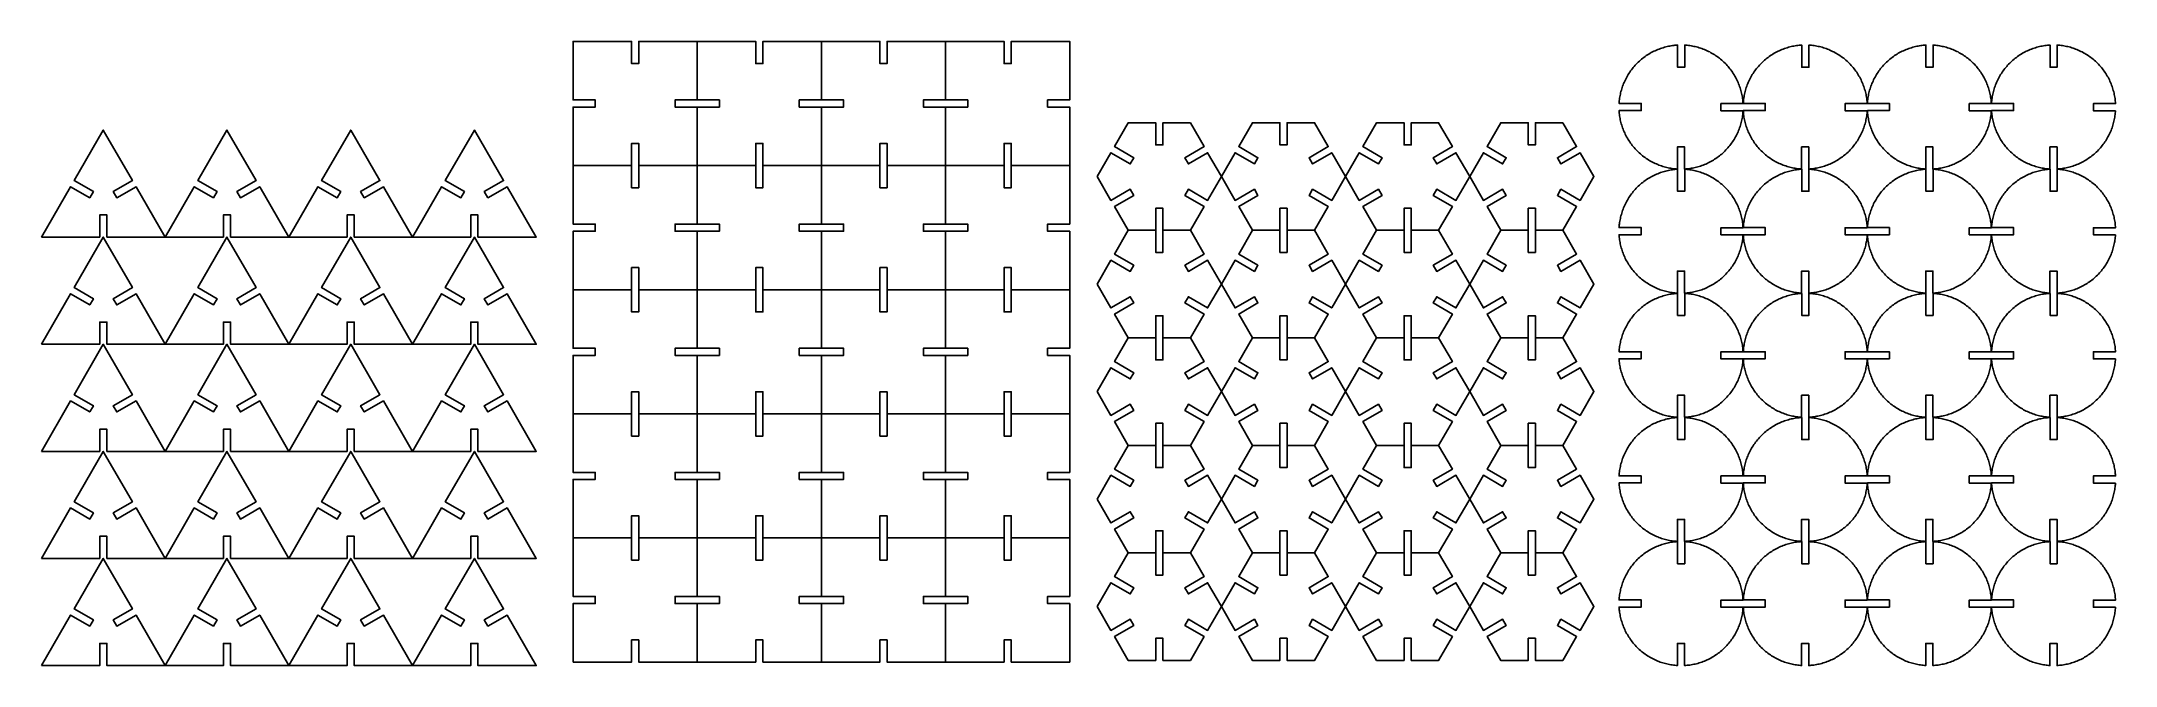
# Model space of a CAD drawing. Header units: millimetres. Extents: x -268 to 668, y -32 to 250.
import ezdxf

# ---------------------------------------------------------------- set-up
doc = ezdxf.new("R2010")
doc.units = ezdxf.units.MM
doc.header["$MEASUREMENT"] = 0
for name, color, linetype in [('CIRCLE', 2, 'Continuous'), ('HEXAGON', 120, 'Continuous'), ('SQR', 220, 'Continuous'), ('TRIANGLE', 5, 'Continuous')]:
    doc.layers.add(name, color=color, linetype=linetype)

msp = doc.modelspace()

# ---------------------------------------------------------------- linework, layer by layer
at = {"layer": 'CIRCLE'}
for points in [[(499.72, 218.36), (489.77, 218.36), (489.77, 221.57), (499.73, 221.57), (499.69, 222.16), (499.64, 222.74), (499.57, 223.33), (499.5, 223.93), (499.4, 224.52), (499.3, 225.12), (499.18, 225.72), (499.05, 226.32), (498.9, 226.92), (498.74, 227.52), (498.57, 228.12), (498.38, 228.72), (498.17, 229.32), (497.96, 229.91), (497.72, 230.51), (497.48, 231.1), (497.21, 231.69), (496.94, 232.27), (496.64, 232.86), (496.34, 233.43), (496.02, 234), (495.68, 234.57), (495.33, 235.12), (494.97, 235.67), (494.59, 236.22), (494.2, 236.75), (493.8, 237.28), (493.38, 237.8), (492.95, 238.31), (492.51, 238.81), (492.06, 239.29), (491.59, 239.77), (491.12, 240.24), (490.63, 240.69), (490.13, 241.14), (489.62, 241.57), (489.11, 241.98), (488.58, 242.39), (488.04, 242.78), (487.5, 243.16), (486.95, 243.52), (486.39, 243.87), (485.83, 244.21), (485.26, 244.53), (484.68, 244.84), (484.1, 245.13), (483.52, 245.41), (482.93, 245.67), (482.34, 245.92), (481.75, 246.16), (481.15, 246.38), (480.55, 246.58), (479.95, 246.77), (479.35, 246.95), (478.75, 247.11), (478.15, 247.26), (477.55, 247.39), (476.95, 247.51), (476.35, 247.62), (475.76, 247.71), (475.16, 247.79), (474.57, 247.85), (473.99, 247.91), (473.4, 247.95), (473.4, 237.99), (470.19, 237.99), (470.19, 247.95), (469.61, 247.91), (469.02, 247.86), (468.43, 247.79), (467.84, 247.72), (467.25, 247.63), (466.65, 247.52), (466.05, 247.4), (465.45, 247.27), (464.85, 247.12), (464.25, 246.96), (463.65, 246.79), (463.05, 246.6), (462.45, 246.4), (461.85, 246.18), (461.26, 245.94), (460.67, 245.7), (460.08, 245.43), (459.49, 245.16), (458.91, 244.87), (458.34, 244.56), (457.76, 244.24), (457.2, 243.9), (456.64, 243.55), (456.09, 243.19), (455.55, 242.81), (455.01, 242.42), (454.49, 242.02), (453.97, 241.6), (453.46, 241.17), (452.96, 240.73), (452.47, 240.28), (451.99, 239.81), (451.53, 239.34), (451.07, 238.85), (450.63, 238.35), (450.2, 237.84), (449.78, 237.33), (449.38, 236.8), (448.99, 236.27), (448.61, 235.72), (448.24, 235.17), (447.89, 234.62), (447.56, 234.05), (447.24, 233.48), (446.93, 232.91), (446.63, 232.33), (446.36, 231.74), (446.09, 231.15), (445.84, 230.56), (445.61, 229.97), (445.39, 229.37), (445.18, 228.77), (444.99, 228.17), (444.82, 227.57), (444.66, 226.97), (444.51, 226.37), (444.37, 225.77), (444.26, 225.17), (444.15, 224.57), (444.06, 223.98), (443.98, 223.38), (443.91, 222.79), (443.86, 222.21), (443.82, 221.62), (453.77, 221.62), (453.77, 218.41), (443.82, 218.41), (443.86, 217.83), (443.91, 217.24), (443.97, 216.66), (444.05, 216.06), (444.14, 215.47), (444.25, 214.87), (444.36, 214.27), (444.5, 213.67), (444.64, 213.07), (444.8, 212.47), (444.98, 211.87), (445.17, 211.27), (445.37, 210.67), (445.59, 210.07), (445.82, 209.48), (446.07, 208.89), (446.33, 208.3), (446.61, 207.71), (446.9, 207.13), (447.21, 206.56), (447.53, 205.99), (447.86, 205.42), (448.21, 204.86), (448.58, 204.31), (448.95, 203.77), (449.34, 203.23), (449.75, 202.71), (450.16, 202.19), (450.59, 201.68), (451.03, 201.18), (451.49, 200.69), (451.95, 200.22), (452.43, 199.75), (452.92, 199.29), (453.41, 198.85), (453.92, 198.42), (454.44, 198), (454.97, 197.6), (455.5, 197.21), (456.04, 196.83), (456.59, 196.47), (457.15, 196.11), (457.71, 195.78), (458.28, 195.46), (458.86, 195.15), (459.44, 194.86), (460.02, 194.58), (460.61, 194.31), (461.21, 194.06), (461.8, 193.83), (462.4, 193.61), (463, 193.41), (463.6, 193.21), (464.2, 193.04), (464.8, 192.88), (465.4, 192.73), (466, 192.6), (466.6, 192.48), (467.19, 192.37), (467.79, 192.28), (468.38, 192.2), (468.97, 192.13), (469.56, 192.08), (470.14, 192.04), (470.14, 201.99), (473.35, 201.99), (473.35, 192.04), (473.93, 192.08), (474.52, 192.13), (475.11, 192.19), (475.7, 192.27), (476.3, 192.36), (476.9, 192.47), (477.49, 192.58), (478.09, 192.72), (478.7, 192.86), (479.3, 193.02), (479.9, 193.2), (480.5, 193.39), (481.1, 193.59), (481.69, 193.81), (482.29, 194.04), (482.88, 194.29), (483.47, 194.55), (484.05, 194.83), (484.63, 195.12), (485.21, 195.43), (485.78, 195.75), (486.34, 196.08), (486.9, 196.43), (487.45, 196.8), (488, 197.17), (488.53, 197.56), (489.06, 197.97), (489.58, 198.38), (490.09, 198.81), (490.58, 199.26), (491.07, 199.71), (491.55, 200.17), (492.02, 200.65), (492.47, 201.14), (492.91, 201.64), (493.34, 202.14), (493.76, 202.66), (494.17, 203.19), (494.56, 203.72), (494.94, 204.26), (495.3, 204.81), (495.65, 205.37), (495.99, 205.94), (496.31, 206.51), (496.62, 207.08), (496.91, 207.66), (497.19, 208.25), (497.45, 208.83), (497.7, 209.43), (497.94, 210.02), (498.16, 210.62), (498.36, 211.22), (498.55, 211.82), (498.73, 212.42), (498.89, 213.02), (499.04, 213.62), (499.17, 214.22), (499.29, 214.82), (499.4, 215.41), (499.49, 216.01), (499.57, 216.6), (499.63, 217.19), (499.68, 217.78)], [(555.72, 218.36), (545.77, 218.36), (545.77, 221.57), (555.73, 221.57), (555.69, 222.16), (555.64, 222.74), (555.57, 223.33), (555.5, 223.93), (555.4, 224.52), (555.3, 225.12), (555.18, 225.72), (555.05, 226.32), (554.9, 226.92), (554.74, 227.52), (554.57, 228.12), (554.38, 228.72), (554.17, 229.32), (553.96, 229.91), (553.72, 230.51), (553.48, 231.1), (553.21, 231.69), (552.94, 232.27), (552.64, 232.86), (552.34, 233.43), (552.02, 234), (551.68, 234.57), (551.33, 235.12), (550.97, 235.67), (550.59, 236.22), (550.2, 236.75), (549.8, 237.28), (549.38, 237.8), (548.95, 238.31), (548.51, 238.81), (548.06, 239.29), (547.59, 239.77), (547.12, 240.24), (546.63, 240.69), (546.13, 241.14), (545.62, 241.57), (545.11, 241.98), (544.58, 242.39), (544.04, 242.78), (543.5, 243.16), (542.95, 243.52), (542.39, 243.87), (541.83, 244.21), (541.26, 244.53), (540.68, 244.84), (540.1, 245.13), (539.52, 245.41), (538.93, 245.67), (538.34, 245.92), (537.75, 246.16), (537.15, 246.38), (536.55, 246.58), (535.95, 246.77), (535.35, 246.95), (534.75, 247.11), (534.15, 247.26), (533.55, 247.39), (532.95, 247.51), (532.35, 247.62), (531.76, 247.71), (531.16, 247.79), (530.57, 247.85), (529.99, 247.91), (529.4, 247.95), (529.4, 237.99), (526.19, 237.99), (526.19, 247.95), (525.61, 247.91), (525.02, 247.86), (524.43, 247.79), (523.84, 247.72), (523.25, 247.63), (522.65, 247.52), (522.05, 247.4), (521.45, 247.27), (520.85, 247.12), (520.25, 246.96), (519.65, 246.79), (519.05, 246.6), (518.45, 246.4), (517.85, 246.18), (517.26, 245.94), (516.67, 245.7), (516.08, 245.43), (515.49, 245.16), (514.91, 244.87), (514.34, 244.56), (513.76, 244.24), (513.2, 243.9), (512.64, 243.55), (512.09, 243.19), (511.55, 242.81), (511.01, 242.42), (510.49, 242.02), (509.97, 241.6), (509.46, 241.17), (508.96, 240.73), (508.47, 240.28), (507.99, 239.81), (507.53, 239.34), (507.07, 238.85), (506.63, 238.35), (506.2, 237.84), (505.78, 237.33), (505.38, 236.8), (504.99, 236.27), (504.61, 235.72), (504.24, 235.17), (503.89, 234.62), (503.56, 234.05), (503.24, 233.48), (502.93, 232.91), (502.63, 232.33), (502.36, 231.74), (502.09, 231.15), (501.84, 230.56), (501.61, 229.97), (501.39, 229.37), (501.18, 228.77), (500.99, 228.17), (500.82, 227.57), (500.66, 226.97), (500.51, 226.37), (500.37, 225.77), (500.26, 225.17), (500.15, 224.57), (500.06, 223.98), (499.98, 223.38), (499.91, 222.79), (499.86, 222.21), (499.82, 221.62), (509.77, 221.62), (509.77, 218.41), (499.82, 218.41), (499.86, 217.83), (499.91, 217.24), (499.97, 216.66), (500.05, 216.06), (500.14, 215.47), (500.25, 214.87), (500.36, 214.27), (500.5, 213.67), (500.64, 213.07), (500.8, 212.47), (500.98, 211.87), (501.17, 211.27), (501.37, 210.67), (501.59, 210.07), (501.82, 209.48), (502.07, 208.89), (502.33, 208.3), (502.61, 207.71), (502.9, 207.13), (503.21, 206.56), (503.53, 205.99), (503.86, 205.42), (504.21, 204.86), (504.58, 204.31), (504.95, 203.77), (505.34, 203.23), (505.75, 202.71), (506.16, 202.19), (506.59, 201.68), (507.03, 201.18), (507.49, 200.69), (507.95, 200.22), (508.43, 199.75), (508.92, 199.29), (509.41, 198.85), (509.92, 198.42), (510.44, 198), (510.97, 197.6), (511.5, 197.21), (512.04, 196.83), (512.59, 196.47), (513.15, 196.11), (513.71, 195.78), (514.28, 195.46), (514.86, 195.15), (515.44, 194.86), (516.02, 194.58), (516.61, 194.31), (517.21, 194.06), (517.8, 193.83), (518.4, 193.61), (519, 193.41), (519.6, 193.21), (520.2, 193.04), (520.8, 192.88), (521.4, 192.73), (522, 192.6), (522.6, 192.48), (523.19, 192.37), (523.79, 192.28), (524.38, 192.2), (524.97, 192.13), (525.56, 192.08), (526.14, 192.04), (526.14, 201.99), (529.35, 201.99), (529.35, 192.04), (529.93, 192.08), (530.52, 192.13), (531.11, 192.19), (531.7, 192.27), (532.3, 192.36), (532.9, 192.47), (533.49, 192.58), (534.09, 192.72), (534.7, 192.86), (535.3, 193.02), (535.9, 193.2), (536.5, 193.39), (537.1, 193.59), (537.69, 193.81), (538.29, 194.04), (538.88, 194.29), (539.47, 194.55), (540.05, 194.83), (540.63, 195.12), (541.21, 195.43), (541.78, 195.75), (542.34, 196.08), (542.9, 196.43), (543.45, 196.8), (544, 197.17), (544.53, 197.56), (545.06, 197.97), (545.58, 198.38), (546.09, 198.81), (546.58, 199.26), (547.07, 199.71), (547.55, 200.17), (548.02, 200.65), (548.47, 201.14), (548.91, 201.64), (549.34, 202.14), (549.76, 202.66), (550.17, 203.19), (550.56, 203.72), (550.94, 204.26), (551.3, 204.81), (551.65, 205.37), (551.99, 205.94), (552.31, 206.51), (552.62, 207.08), (552.91, 207.66), (553.19, 208.25), (553.45, 208.83), (553.7, 209.43), (553.94, 210.02), (554.16, 210.62), (554.36, 211.22), (554.55, 211.82), (554.73, 212.42), (554.89, 213.02), (555.04, 213.62), (555.17, 214.22), (555.29, 214.82), (555.4, 215.41), (555.49, 216.01), (555.57, 216.6), (555.63, 217.19), (555.68, 217.78)], [(611.72, 218.36), (601.77, 218.36), (601.77, 221.57), (611.73, 221.57), (611.69, 222.16), (611.64, 222.74), (611.57, 223.33), (611.5, 223.93), (611.4, 224.52), (611.3, 225.12), (611.18, 225.72), (611.05, 226.32), (610.9, 226.92), (610.74, 227.52), (610.57, 228.12), (610.38, 228.72), (610.17, 229.32), (609.96, 229.91), (609.72, 230.51), (609.48, 231.1), (609.21, 231.69), (608.94, 232.27), (608.64, 232.86), (608.34, 233.43), (608.02, 234), (607.68, 234.57), (607.33, 235.12), (606.97, 235.67), (606.59, 236.22), (606.2, 236.75), (605.8, 237.28), (605.38, 237.8), (604.95, 238.31), (604.51, 238.81), (604.06, 239.29), (603.59, 239.77), (603.12, 240.24), (602.63, 240.69), (602.13, 241.14), (601.62, 241.57), (601.11, 241.98), (600.58, 242.39), (600.04, 242.78), (599.5, 243.16), (598.95, 243.52), (598.39, 243.87), (597.83, 244.21), (597.26, 244.53), (596.68, 244.84), (596.1, 245.13), (595.52, 245.41), (594.93, 245.67), (594.34, 245.92), (593.75, 246.16), (593.15, 246.38), (592.55, 246.58), (591.95, 246.77), (591.35, 246.95), (590.75, 247.11), (590.15, 247.26), (589.55, 247.39), (588.95, 247.51), (588.35, 247.62), (587.76, 247.71), (587.16, 247.79), (586.57, 247.85), (585.99, 247.91), (585.4, 247.95), (585.4, 237.99), (582.19, 237.99), (582.19, 247.95), (581.61, 247.91), (581.02, 247.86), (580.43, 247.79), (579.84, 247.72), (579.25, 247.63), (578.65, 247.52), (578.05, 247.4), (577.45, 247.27), (576.85, 247.12), (576.25, 246.96), (575.65, 246.79), (575.05, 246.6), (574.45, 246.4), (573.85, 246.18), (573.26, 245.94), (572.67, 245.7), (572.08, 245.43), (571.49, 245.16), (570.91, 244.87), (570.34, 244.56), (569.76, 244.24), (569.2, 243.9), (568.64, 243.55), (568.09, 243.19), (567.55, 242.81), (567.01, 242.42), (566.49, 242.02), (565.97, 241.6), (565.46, 241.17), (564.96, 240.73), (564.47, 240.28), (563.99, 239.81), (563.53, 239.34), (563.07, 238.85), (562.63, 238.35), (562.2, 237.84), (561.78, 237.33), (561.38, 236.8), (560.99, 236.27), (560.61, 235.72), (560.24, 235.17), (559.89, 234.62), (559.56, 234.05), (559.24, 233.48), (558.93, 232.91), (558.63, 232.33), (558.36, 231.74), (558.09, 231.15), (557.84, 230.56), (557.61, 229.97), (557.39, 229.37), (557.18, 228.77), (556.99, 228.17), (556.82, 227.57), (556.66, 226.97), (556.51, 226.37), (556.37, 225.77), (556.26, 225.17), (556.15, 224.57), (556.06, 223.98), (555.98, 223.38), (555.91, 222.79), (555.86, 222.21), (555.82, 221.62), (565.77, 221.62), (565.77, 218.41), (555.82, 218.41), (555.86, 217.83), (555.91, 217.24), (555.97, 216.66), (556.05, 216.06), (556.14, 215.47), (556.25, 214.87), (556.36, 214.27), (556.5, 213.67), (556.64, 213.07), (556.8, 212.47), (556.98, 211.87), (557.17, 211.27), (557.37, 210.67), (557.59, 210.07), (557.82, 209.48), (558.07, 208.89), (558.33, 208.3), (558.61, 207.71), (558.9, 207.13), (559.21, 206.56), (559.53, 205.99), (559.86, 205.42), (560.21, 204.86), (560.58, 204.31), (560.95, 203.77), (561.34, 203.23), (561.75, 202.71), (562.16, 202.19), (562.59, 201.68), (563.03, 201.18), (563.49, 200.69), (563.95, 200.22), (564.43, 199.75), (564.92, 199.29), (565.41, 198.85), (565.92, 198.42), (566.44, 198), (566.97, 197.6), (567.5, 197.21), (568.04, 196.83), (568.59, 196.47), (569.15, 196.11), (569.71, 195.78), (570.28, 195.46), (570.86, 195.15), (571.44, 194.86), (572.02, 194.58), (572.61, 194.31), (573.21, 194.06), (573.8, 193.83), (574.4, 193.61), (575, 193.41), (575.6, 193.21), (576.2, 193.04), (576.8, 192.88), (577.4, 192.73), (578, 192.6), (578.6, 192.48), (579.19, 192.37), (579.79, 192.28), (580.38, 192.2), (580.97, 192.13), (581.56, 192.08), (582.14, 192.04), (582.14, 201.99), (585.35, 201.99), (585.35, 192.04), (585.93, 192.08), (586.52, 192.13), (587.11, 192.19), (587.7, 192.27), (588.3, 192.36), (588.9, 192.47), (589.49, 192.58), (590.09, 192.72), (590.7, 192.86), (591.3, 193.02), (591.9, 193.2), (592.5, 193.39), (593.1, 193.59), (593.69, 193.81), (594.29, 194.04), (594.88, 194.29), (595.47, 194.55), (596.05, 194.83), (596.63, 195.12), (597.21, 195.43), (597.78, 195.75), (598.34, 196.08), (598.9, 196.43), (599.45, 196.8), (600, 197.17), (600.53, 197.56), (601.06, 197.97), (601.58, 198.38), (602.09, 198.81), (602.58, 199.26), (603.07, 199.71), (603.55, 200.17), (604.02, 200.65), (604.47, 201.14), (604.91, 201.64), (605.34, 202.14), (605.76, 202.66), (606.17, 203.19), (606.56, 203.72), (606.94, 204.26), (607.3, 204.81), (607.65, 205.37), (607.99, 205.94), (608.31, 206.51), (608.62, 207.08), (608.91, 207.66), (609.19, 208.25), (609.45, 208.83), (609.7, 209.43), (609.94, 210.02), (610.16, 210.62), (610.36, 211.22), (610.55, 211.82), (610.73, 212.42), (610.89, 213.02), (611.04, 213.62), (611.17, 214.22), (611.29, 214.82), (611.4, 215.41), (611.49, 216.01), (611.57, 216.6), (611.63, 217.19), (611.68, 217.78)], [(667.72, 218.36), (657.77, 218.36), (657.77, 221.57), (667.73, 221.57), (667.69, 222.16), (667.64, 222.74), (667.57, 223.33), (667.5, 223.93), (667.4, 224.52), (667.3, 225.12), (667.18, 225.72), (667.05, 226.32), (666.9, 226.92), (666.74, 227.52), (666.57, 228.12), (666.38, 228.72), (666.17, 229.32), (665.96, 229.91), (665.72, 230.51), (665.48, 231.1), (665.21, 231.69), (664.94, 232.27), (664.64, 232.86), (664.34, 233.43), (664.02, 234), (663.68, 234.57), (663.33, 235.12), (662.97, 235.67), (662.59, 236.22), (662.2, 236.75), (661.8, 237.28), (661.38, 237.8), (660.95, 238.31), (660.51, 238.81), (660.06, 239.29), (659.59, 239.77), (659.12, 240.24), (658.63, 240.69), (658.13, 241.14), (657.62, 241.57), (657.11, 241.98), (656.58, 242.39), (656.04, 242.78), (655.5, 243.16), (654.95, 243.52), (654.39, 243.87), (653.83, 244.21), (653.26, 244.53), (652.68, 244.84), (652.1, 245.13), (651.52, 245.41), (650.93, 245.67), (650.34, 245.92), (649.75, 246.16), (649.15, 246.38), (648.55, 246.58), (647.95, 246.77), (647.35, 246.95), (646.75, 247.11), (646.15, 247.26), (645.55, 247.39), (644.95, 247.51), (644.35, 247.62), (643.76, 247.71), (643.16, 247.79), (642.57, 247.85), (641.99, 247.91), (641.4, 247.95), (641.4, 237.99), (638.19, 237.99), (638.19, 247.95), (637.61, 247.91), (637.02, 247.86), (636.43, 247.79), (635.84, 247.72), (635.25, 247.63), (634.65, 247.52), (634.05, 247.4), (633.45, 247.27), (632.85, 247.12), (632.25, 246.96), (631.65, 246.79), (631.05, 246.6), (630.45, 246.4), (629.85, 246.18), (629.26, 245.94), (628.67, 245.7), (628.08, 245.43), (627.49, 245.16), (626.91, 244.87), (626.34, 244.56), (625.76, 244.24), (625.2, 243.9), (624.64, 243.55), (624.09, 243.19), (623.55, 242.81), (623.01, 242.42), (622.49, 242.02), (621.97, 241.6), (621.46, 241.17), (620.96, 240.73), (620.47, 240.28), (619.99, 239.81), (619.53, 239.34), (619.07, 238.85), (618.63, 238.35), (618.2, 237.84), (617.78, 237.33), (617.38, 236.8), (616.99, 236.27), (616.61, 235.72), (616.24, 235.17), (615.89, 234.62), (615.56, 234.05), (615.24, 233.48), (614.93, 232.91), (614.63, 232.33), (614.36, 231.74), (614.09, 231.15), (613.84, 230.56), (613.61, 229.97), (613.39, 229.37), (613.18, 228.77), (612.99, 228.17), (612.82, 227.57), (612.66, 226.97), (612.51, 226.37), (612.37, 225.77), (612.26, 225.17), (612.15, 224.57), (612.06, 223.98), (611.98, 223.38), (611.91, 222.79), (611.86, 222.21), (611.82, 221.62), (621.77, 221.62), (621.77, 218.41), (611.82, 218.41), (611.86, 217.83), (611.91, 217.24), (611.97, 216.66), (612.05, 216.06), (612.14, 215.47), (612.25, 214.87), (612.36, 214.27), (612.5, 213.67), (612.64, 213.07), (612.8, 212.47), (612.98, 211.87), (613.17, 211.27), (613.37, 210.67), (613.59, 210.07), (613.82, 209.48), (614.07, 208.89), (614.33, 208.3), (614.61, 207.71), (614.9, 207.13), (615.21, 206.56), (615.53, 205.99), (615.86, 205.42), (616.21, 204.86), (616.58, 204.31), (616.95, 203.77), (617.34, 203.23), (617.75, 202.71), (618.16, 202.19), (618.59, 201.68), (619.03, 201.18), (619.49, 200.69), (619.95, 200.22), (620.43, 199.75), (620.92, 199.29), (621.41, 198.85), (621.92, 198.42), (622.44, 198), (622.97, 197.6), (623.5, 197.21), (624.04, 196.83), (624.59, 196.47), (625.15, 196.11), (625.71, 195.78), (626.28, 195.46), (626.86, 195.15), (627.44, 194.86), (628.02, 194.58), (628.61, 194.31), (629.21, 194.06), (629.8, 193.83), (630.4, 193.61), (631, 193.41), (631.6, 193.21), (632.2, 193.04), (632.8, 192.88), (633.4, 192.73), (634, 192.6), (634.6, 192.48), (635.19, 192.37), (635.79, 192.28), (636.38, 192.2), (636.97, 192.13), (637.56, 192.08), (638.14, 192.04), (638.14, 201.99), (641.35, 201.99), (641.35, 192.04), (641.93, 192.08), (642.52, 192.13), (643.11, 192.19), (643.7, 192.27), (644.3, 192.36), (644.9, 192.47), (645.49, 192.58), (646.09, 192.72), (646.7, 192.86), (647.3, 193.02), (647.9, 193.2), (648.5, 193.39), (649.1, 193.59), (649.69, 193.81), (650.29, 194.04), (650.88, 194.29), (651.47, 194.55), (652.05, 194.83), (652.63, 195.12), (653.21, 195.43), (653.78, 195.75), (654.34, 196.08), (654.9, 196.43), (655.45, 196.8), (656, 197.17), (656.53, 197.56), (657.06, 197.97), (657.58, 198.38), (658.09, 198.81), (658.58, 199.26), (659.07, 199.71), (659.55, 200.17), (660.02, 200.65), (660.47, 201.14), (660.91, 201.64), (661.34, 202.14), (661.76, 202.66), (662.17, 203.19), (662.56, 203.72), (662.94, 204.26), (663.3, 204.81), (663.65, 205.37), (663.99, 205.94), (664.31, 206.51), (664.62, 207.08), (664.91, 207.66), (665.19, 208.25), (665.45, 208.83), (665.7, 209.43), (665.94, 210.02), (666.16, 210.62), (666.36, 211.22), (666.55, 211.82), (666.73, 212.42), (666.89, 213.02), (667.04, 213.62), (667.17, 214.22), (667.29, 214.82), (667.4, 215.41), (667.49, 216.01), (667.57, 216.6), (667.63, 217.19), (667.68, 217.78)], [(499.72, 162.36), (489.77, 162.36), (489.77, 165.57), (499.73, 165.57), (499.69, 166.16), (499.64, 166.74), (499.57, 167.33), (499.5, 167.93), (499.4, 168.52), (499.3, 169.12), (499.18, 169.72), (499.05, 170.32), (498.9, 170.92), (498.74, 171.52), (498.57, 172.12), (498.38, 172.72), (498.17, 173.32), (497.96, 173.91), (497.72, 174.51), (497.48, 175.1), (497.21, 175.69), (496.94, 176.27), (496.64, 176.86), (496.34, 177.43), (496.02, 178), (495.68, 178.57), (495.33, 179.12), (494.97, 179.67), (494.59, 180.22), (494.2, 180.75), (493.8, 181.28), (493.38, 181.8), (492.95, 182.31), (492.51, 182.81), (492.06, 183.29), (491.59, 183.77), (491.12, 184.24), (490.63, 184.69), (490.13, 185.14), (489.62, 185.57), (489.11, 185.98), (488.58, 186.39), (488.04, 186.78), (487.5, 187.16), (486.95, 187.52), (486.39, 187.87), (485.83, 188.21), (485.26, 188.53), (484.68, 188.84), (484.1, 189.13), (483.52, 189.41), (482.93, 189.67), (482.34, 189.92), (481.75, 190.16), (481.15, 190.38), (480.55, 190.58), (479.95, 190.77), (479.35, 190.95), (478.75, 191.11), (478.15, 191.26), (477.55, 191.39), (476.95, 191.51), (476.35, 191.62), (475.76, 191.71), (475.16, 191.79), (474.57, 191.85), (473.99, 191.91), (473.4, 191.95), (473.4, 181.99), (470.19, 181.99), (470.19, 191.95), (469.61, 191.91), (469.02, 191.86), (468.43, 191.79), (467.84, 191.72), (467.25, 191.63), (466.65, 191.52), (466.05, 191.4), (465.45, 191.27), (464.85, 191.12), (464.25, 190.96), (463.65, 190.79), (463.05, 190.6), (462.45, 190.4), (461.85, 190.18), (461.26, 189.94), (460.67, 189.7), (460.08, 189.43), (459.49, 189.16), (458.91, 188.87), (458.34, 188.56), (457.76, 188.24), (457.2, 187.9), (456.64, 187.55), (456.09, 187.19), (455.55, 186.81), (455.01, 186.42), (454.49, 186.02), (453.97, 185.6), (453.46, 185.17), (452.96, 184.73), (452.47, 184.28), (451.99, 183.81), (451.53, 183.34), (451.07, 182.85), (450.63, 182.35), (450.2, 181.84), (449.78, 181.33), (449.38, 180.8), (448.99, 180.27), (448.61, 179.72), (448.24, 179.17), (447.89, 178.62), (447.56, 178.05), (447.24, 177.48), (446.93, 176.91), (446.63, 176.33), (446.36, 175.74), (446.09, 175.15), (445.84, 174.56), (445.61, 173.97), (445.39, 173.37), (445.18, 172.77), (444.99, 172.17), (444.82, 171.57), (444.66, 170.97), (444.51, 170.37), (444.37, 169.77), (444.26, 169.17), (444.15, 168.57), (444.06, 167.98), (443.98, 167.38), (443.91, 166.79), (443.86, 166.21), (443.82, 165.62), (453.77, 165.62), (453.77, 162.41), (443.82, 162.41), (443.86, 161.83), (443.91, 161.24), (443.97, 160.66), (444.05, 160.06), (444.14, 159.47), (444.25, 158.87), (444.36, 158.27), (444.5, 157.67), (444.64, 157.07), (444.8, 156.47), (444.98, 155.87), (445.17, 155.27), (445.37, 154.67), (445.59, 154.07), (445.82, 153.48), (446.07, 152.89), (446.33, 152.3), (446.61, 151.71), (446.9, 151.13), (447.21, 150.56), (447.53, 149.99), (447.86, 149.42), (448.21, 148.86), (448.58, 148.31), (448.95, 147.77), (449.34, 147.23), (449.75, 146.71), (450.16, 146.19), (450.59, 145.68), (451.03, 145.18), (451.49, 144.69), (451.95, 144.22), (452.43, 143.75), (452.92, 143.29), (453.41, 142.85), (453.92, 142.42), (454.44, 142), (454.97, 141.6), (455.5, 141.21), (456.04, 140.83), (456.59, 140.47), (457.15, 140.11), (457.71, 139.78), (458.28, 139.46), (458.86, 139.15), (459.44, 138.86), (460.02, 138.58), (460.61, 138.31), (461.21, 138.06), (461.8, 137.83), (462.4, 137.61), (463, 137.41), (463.6, 137.21), (464.2, 137.04), (464.8, 136.88), (465.4, 136.73), (466, 136.6), (466.6, 136.48), (467.19, 136.37), (467.79, 136.28), (468.38, 136.2), (468.97, 136.13), (469.56, 136.08), (470.14, 136.04), (470.14, 145.99), (473.35, 145.99), (473.35, 136.04), (473.93, 136.08), (474.52, 136.13), (475.11, 136.19), (475.7, 136.27), (476.3, 136.36), (476.9, 136.47), (477.49, 136.58), (478.09, 136.72), (478.7, 136.86), (479.3, 137.02), (479.9, 137.2), (480.5, 137.39), (481.1, 137.59), (481.69, 137.81), (482.29, 138.04), (482.88, 138.29), (483.47, 138.55), (484.05, 138.83), (484.63, 139.12), (485.21, 139.43), (485.78, 139.75), (486.34, 140.08), (486.9, 140.43), (487.45, 140.8), (488, 141.17), (488.53, 141.56), (489.06, 141.97), (489.58, 142.38), (490.09, 142.81), (490.58, 143.26), (491.07, 143.71), (491.55, 144.17), (492.02, 144.65), (492.47, 145.14), (492.91, 145.64), (493.34, 146.14), (493.76, 146.66), (494.17, 147.19), (494.56, 147.72), (494.94, 148.26), (495.3, 148.81), (495.65, 149.37), (495.99, 149.94), (496.31, 150.51), (496.62, 151.08), (496.91, 151.66), (497.19, 152.25), (497.45, 152.83), (497.7, 153.43), (497.94, 154.02), (498.16, 154.62), (498.36, 155.22), (498.55, 155.82), (498.73, 156.42), (498.89, 157.02), (499.04, 157.62), (499.17, 158.22), (499.29, 158.82), (499.4, 159.41), (499.49, 160.01), (499.57, 160.6), (499.63, 161.19), (499.68, 161.78)], [(555.72, 162.36), (545.77, 162.36), (545.77, 165.57), (555.73, 165.57), (555.69, 166.16), (555.64, 166.74), (555.57, 167.33), (555.5, 167.93), (555.4, 168.52), (555.3, 169.12), (555.18, 169.72), (555.05, 170.32), (554.9, 170.92), (554.74, 171.52), (554.57, 172.12), (554.38, 172.72), (554.17, 173.32), (553.96, 173.91), (553.72, 174.51), (553.48, 175.1), (553.21, 175.69), (552.94, 176.27), (552.64, 176.86), (552.34, 177.43), (552.02, 178), (551.68, 178.57), (551.33, 179.12), (550.97, 179.67), (550.59, 180.22), (550.2, 180.75), (549.8, 181.28), (549.38, 181.8), (548.95, 182.31), (548.51, 182.81), (548.06, 183.29), (547.59, 183.77), (547.12, 184.24), (546.63, 184.69), (546.13, 185.14), (545.62, 185.57), (545.11, 185.98), (544.58, 186.39), (544.04, 186.78), (543.5, 187.16), (542.95, 187.52), (542.39, 187.87), (541.83, 188.21), (541.26, 188.53), (540.68, 188.84), (540.1, 189.13), (539.52, 189.41), (538.93, 189.67), (538.34, 189.92), (537.75, 190.16), (537.15, 190.38), (536.55, 190.58), (535.95, 190.77), (535.35, 190.95), (534.75, 191.11), (534.15, 191.26), (533.55, 191.39), (532.95, 191.51), (532.35, 191.62), (531.76, 191.71), (531.16, 191.79), (530.57, 191.85), (529.99, 191.91), (529.4, 191.95), (529.4, 181.99), (526.19, 181.99), (526.19, 191.95), (525.61, 191.91), (525.02, 191.86), (524.43, 191.79), (523.84, 191.72), (523.25, 191.63), (522.65, 191.52), (522.05, 191.4), (521.45, 191.27), (520.85, 191.12), (520.25, 190.96), (519.65, 190.79), (519.05, 190.6), (518.45, 190.4), (517.85, 190.18), (517.26, 189.94), (516.67, 189.7), (516.08, 189.43), (515.49, 189.16), (514.91, 188.87), (514.34, 188.56), (513.76, 188.24), (513.2, 187.9), (512.64, 187.55), (512.09, 187.19), (511.55, 186.81), (511.01, 186.42), (510.49, 186.02), (509.97, 185.6), (509.46, 185.17), (508.96, 184.73), (508.47, 184.28), (507.99, 183.81), (507.53, 183.34), (507.07, 182.85), (506.63, 182.35), (506.2, 181.84), (505.78, 181.33), (505.38, 180.8), (504.99, 180.27), (504.61, 179.72), (504.24, 179.17), (503.89, 178.62), (503.56, 178.05), (503.24, 177.48), (502.93, 176.91), (502.63, 176.33), (502.36, 175.74), (502.09, 175.15), (501.84, 174.56), (501.61, 173.97), (501.39, 173.37), (501.18, 172.77), (500.99, 172.17), (500.82, 171.57), (500.66, 170.97), (500.51, 170.37), (500.37, 169.77), (500.26, 169.17), (500.15, 168.57), (500.06, 167.98), (499.98, 167.38), (499.91, 166.79), (499.86, 166.21), (499.82, 165.62), (509.77, 165.62), (509.77, 162.41), (499.82, 162.41), (499.86, 161.83), (499.91, 161.24), (499.97, 160.66), (500.05, 160.06), (500.14, 159.47), (500.25, 158.87), (500.36, 158.27), (500.5, 157.67), (500.64, 157.07), (500.8, 156.47), (500.98, 155.87), (501.17, 155.27), (501.37, 154.67), (501.59, 154.07), (501.82, 153.48), (502.07, 152.89), (502.33, 152.3), (502.61, 151.71), (502.9, 151.13), (503.21, 150.56), (503.53, 149.99), (503.86, 149.42), (504.21, 148.86), (504.58, 148.31), (504.95, 147.77), (505.34, 147.23), (505.75, 146.71), (506.16, 146.19), (506.59, 145.68), (507.03, 145.18), (507.49, 144.69), (507.95, 144.22), (508.43, 143.75), (508.92, 143.29), (509.41, 142.85), (509.92, 142.42), (510.44, 142), (510.97, 141.6), (511.5, 141.21), (512.04, 140.83), (512.59, 140.47), (513.15, 140.11), (513.71, 139.78), (514.28, 139.46), (514.86, 139.15), (515.44, 138.86), (516.02, 138.58), (516.61, 138.31), (517.21, 138.06), (517.8, 137.83), (518.4, 137.61), (519, 137.41), (519.6, 137.21), (520.2, 137.04), (520.8, 136.88), (521.4, 136.73), (522, 136.6), (522.6, 136.48), (523.19, 136.37), (523.79, 136.28), (524.38, 136.2), (524.97, 136.13), (525.56, 136.08), (526.14, 136.04), (526.14, 145.99), (529.35, 145.99), (529.35, 136.04), (529.93, 136.08), (530.52, 136.13), (531.11, 136.19), (531.7, 136.27), (532.3, 136.36), (532.9, 136.47), (533.49, 136.58), (534.09, 136.72), (534.7, 136.86), (535.3, 137.02), (535.9, 137.2), (536.5, 137.39), (537.1, 137.59), (537.69, 137.81), (538.29, 138.04), (538.88, 138.29), (539.47, 138.55), (540.05, 138.83), (540.63, 139.12), (541.21, 139.43), (541.78, 139.75), (542.34, 140.08), (542.9, 140.43), (543.45, 140.8), (544, 141.17), (544.53, 141.56), (545.06, 141.97), (545.58, 142.38), (546.09, 142.81), (546.58, 143.26), (547.07, 143.71), (547.55, 144.17), (548.02, 144.65), (548.47, 145.14), (548.91, 145.64), (549.34, 146.14), (549.76, 146.66), (550.17, 147.19), (550.56, 147.72), (550.94, 148.26), (551.3, 148.81), (551.65, 149.37), (551.99, 149.94), (552.31, 150.51), (552.62, 151.08), (552.91, 151.66), (553.19, 152.25), (553.45, 152.83), (553.7, 153.43), (553.94, 154.02), (554.16, 154.62), (554.36, 155.22), (554.55, 155.82), (554.73, 156.42), (554.89, 157.02), (555.04, 157.62), (555.17, 158.22), (555.29, 158.82), (555.4, 159.41), (555.49, 160.01), (555.57, 160.6), (555.63, 161.19), (555.68, 161.78)], [(611.72, 162.36), (601.77, 162.36), (601.77, 165.57), (611.73, 165.57), (611.69, 166.16), (611.64, 166.74), (611.57, 167.33), (611.5, 167.93), (611.4, 168.52), (611.3, 169.12), (611.18, 169.72), (611.05, 170.32), (610.9, 170.92), (610.74, 171.52), (610.57, 172.12), (610.38, 172.72), (610.17, 173.32), (609.96, 173.91), (609.72, 174.51), (609.48, 175.1), (609.21, 175.69), (608.94, 176.27), (608.64, 176.86), (608.34, 177.43), (608.02, 178), (607.68, 178.57), (607.33, 179.12), (606.97, 179.67), (606.59, 180.22), (606.2, 180.75), (605.8, 181.28), (605.38, 181.8), (604.95, 182.31), (604.51, 182.81), (604.06, 183.29), (603.59, 183.77), (603.12, 184.24), (602.63, 184.69), (602.13, 185.14), (601.62, 185.57), (601.11, 185.98), (600.58, 186.39), (600.04, 186.78), (599.5, 187.16), (598.95, 187.52), (598.39, 187.87), (597.83, 188.21), (597.26, 188.53), (596.68, 188.84), (596.1, 189.13), (595.52, 189.41), (594.93, 189.67), (594.34, 189.92), (593.75, 190.16), (593.15, 190.38), (592.55, 190.58), (591.95, 190.77), (591.35, 190.95), (590.75, 191.11), (590.15, 191.26), (589.55, 191.39), (588.95, 191.51), (588.35, 191.62), (587.76, 191.71), (587.16, 191.79), (586.57, 191.85), (585.99, 191.91), (585.4, 191.95), (585.4, 181.99), (582.19, 181.99), (582.19, 191.95), (581.61, 191.91), (581.02, 191.86), (580.43, 191.79), (579.84, 191.72), (579.25, 191.63), (578.65, 191.52), (578.05, 191.4), (577.45, 191.27), (576.85, 191.12), (576.25, 190.96), (575.65, 190.79), (575.05, 190.6), (574.45, 190.4), (573.85, 190.18), (573.26, 189.94), (572.67, 189.7), (572.08, 189.43), (571.49, 189.16), (570.91, 188.87), (570.34, 188.56), (569.76, 188.24), (569.2, 187.9), (568.64, 187.55), (568.09, 187.19), (567.55, 186.81), (567.01, 186.42), (566.49, 186.02), (565.97, 185.6), (565.46, 185.17), (564.96, 184.73), (564.47, 184.28), (563.99, 183.81), (563.53, 183.34), (563.07, 182.85), (562.63, 182.35), (562.2, 181.84), (561.78, 181.33), (561.38, 180.8), (560.99, 180.27), (560.61, 179.72), (560.24, 179.17), (559.89, 178.62), (559.56, 178.05), (559.24, 177.48), (558.93, 176.91), (558.63, 176.33), (558.36, 175.74), (558.09, 175.15), (557.84, 174.56), (557.61, 173.97), (557.39, 173.37), (557.18, 172.77), (556.99, 172.17), (556.82, 171.57), (556.66, 170.97), (556.51, 170.37), (556.37, 169.77), (556.26, 169.17), (556.15, 168.57), (556.06, 167.98), (555.98, 167.38), (555.91, 166.79), (555.86, 166.21), (555.82, 165.62), (565.77, 165.62), (565.77, 162.41), (555.82, 162.41), (555.86, 161.83), (555.91, 161.24), (555.97, 160.66), (556.05, 160.06), (556.14, 159.47), (556.25, 158.87), (556.36, 158.27), (556.5, 157.67), (556.64, 157.07), (556.8, 156.47), (556.98, 155.87), (557.17, 155.27), (557.37, 154.67), (557.59, 154.07), (557.82, 153.48), (558.07, 152.89), (558.33, 152.3), (558.61, 151.71), (558.9, 151.13), (559.21, 150.56), (559.53, 149.99), (559.86, 149.42), (560.21, 148.86), (560.58, 148.31), (560.95, 147.77), (561.34, 147.23), (561.75, 146.71), (562.16, 146.19), (562.59, 145.68), (563.03, 145.18), (563.49, 144.69), (563.95, 144.22), (564.43, 143.75), (564.92, 143.29), (565.41, 142.85), (565.92, 142.42), (566.44, 142), (566.97, 141.6), (567.5, 141.21), (568.04, 140.83), (568.59, 140.47), (569.15, 140.11), (569.71, 139.78), (570.28, 139.46), (570.86, 139.15), (571.44, 138.86), (572.02, 138.58), (572.61, 138.31), (573.21, 138.06), (573.8, 137.83), (574.4, 137.61), (575, 137.41), (575.6, 137.21), (576.2, 137.04), (576.8, 136.88), (577.4, 136.73), (578, 136.6), (578.6, 136.48), (579.19, 136.37), (579.79, 136.28), (580.38, 136.2), (580.97, 136.13), (581.56, 136.08), (582.14, 136.04), (582.14, 145.99), (585.35, 145.99), (585.35, 136.04), (585.93, 136.08), (586.52, 136.13), (587.11, 136.19), (587.7, 136.27), (588.3, 136.36), (588.9, 136.47), (589.49, 136.58), (590.09, 136.72), (590.7, 136.86), (591.3, 137.02), (591.9, 137.2), (592.5, 137.39), (593.1, 137.59), (593.69, 137.81), (594.29, 138.04), (594.88, 138.29), (595.47, 138.55), (596.05, 138.83), (596.63, 139.12), (597.21, 139.43), (597.78, 139.75), (598.34, 140.08), (598.9, 140.43), (599.45, 140.8), (600, 141.17), (600.53, 141.56), (601.06, 141.97), (601.58, 142.38), (602.09, 142.81), (602.58, 143.26), (603.07, 143.71), (603.55, 144.17), (604.02, 144.65), (604.47, 145.14), (604.91, 145.64), (605.34, 146.14), (605.76, 146.66), (606.17, 147.19), (606.56, 147.72), (606.94, 148.26), (607.3, 148.81), (607.65, 149.37), (607.99, 149.94), (608.31, 150.51), (608.62, 151.08), (608.91, 151.66), (609.19, 152.25), (609.45, 152.83), (609.7, 153.43), (609.94, 154.02), (610.16, 154.62), (610.36, 155.22), (610.55, 155.82), (610.73, 156.42), (610.89, 157.02), (611.04, 157.62), (611.17, 158.22), (611.29, 158.82), (611.4, 159.41), (611.49, 160.01), (611.57, 160.6), (611.63, 161.19), (611.68, 161.78)], [(667.72, 162.36), (657.77, 162.36), (657.77, 165.57), (667.73, 165.57), (667.69, 166.16), (667.64, 166.74), (667.57, 167.33), (667.5, 167.93), (667.4, 168.52), (667.3, 169.12), (667.18, 169.72), (667.05, 170.32), (666.9, 170.92), (666.74, 171.52), (666.57, 172.12), (666.38, 172.72), (666.17, 173.32), (665.96, 173.91), (665.72, 174.51), (665.48, 175.1), (665.21, 175.69), (664.94, 176.27), (664.64, 176.86), (664.34, 177.43), (664.02, 178), (663.68, 178.57), (663.33, 179.12), (662.97, 179.67), (662.59, 180.22), (662.2, 180.75), (661.8, 181.28), (661.38, 181.8), (660.95, 182.31), (660.51, 182.81), (660.06, 183.29), (659.59, 183.77), (659.12, 184.24), (658.63, 184.69), (658.13, 185.14), (657.62, 185.57), (657.11, 185.98), (656.58, 186.39), (656.04, 186.78), (655.5, 187.16), (654.95, 187.52), (654.39, 187.87), (653.83, 188.21), (653.26, 188.53), (652.68, 188.84), (652.1, 189.13), (651.52, 189.41), (650.93, 189.67), (650.34, 189.92), (649.75, 190.16), (649.15, 190.38), (648.55, 190.58), (647.95, 190.77), (647.35, 190.95), (646.75, 191.11), (646.15, 191.26), (645.55, 191.39), (644.95, 191.51), (644.35, 191.62), (643.76, 191.71), (643.16, 191.79), (642.57, 191.85), (641.99, 191.91), (641.4, 191.95), (641.4, 181.99), (638.19, 181.99), (638.19, 191.95), (637.61, 191.91), (637.02, 191.86), (636.43, 191.79), (635.84, 191.72), (635.25, 191.63), (634.65, 191.52), (634.05, 191.4), (633.45, 191.27), (632.85, 191.12), (632.25, 190.96), (631.65, 190.79), (631.05, 190.6), (630.45, 190.4), (629.85, 190.18), (629.26, 189.94), (628.67, 189.7), (628.08, 189.43), (627.49, 189.16), (626.91, 188.87), (626.34, 188.56), (625.76, 188.24), (625.2, 187.9), (624.64, 187.55), (624.09, 187.19), (623.55, 186.81), (623.01, 186.42), (622.49, 186.02), (621.97, 185.6), (621.46, 185.17), (620.96, 184.73), (620.47, 184.28), (619.99, 183.81), (619.53, 183.34), (619.07, 182.85), (618.63, 182.35), (618.2, 181.84), (617.78, 181.33), (617.38, 180.8), (616.99, 180.27), (616.61, 179.72), (616.24, 179.17), (615.89, 178.62), (615.56, 178.05), (615.24, 177.48), (614.93, 176.91), (614.63, 176.33), (614.36, 175.74), (614.09, 175.15), (613.84, 174.56), (613.61, 173.97), (613.39, 173.37), (613.18, 172.77), (612.99, 172.17), (612.82, 171.57), (612.66, 170.97), (612.51, 170.37), (612.37, 169.77), (612.26, 169.17), (612.15, 168.57), (612.06, 167.98), (611.98, 167.38), (611.91, 166.79), (611.86, 166.21), (611.82, 165.62), (621.77, 165.62), (621.77, 162.41), (611.82, 162.41), (611.86, 161.83), (611.91, 161.24), (611.97, 160.66), (612.05, 160.06), (612.14, 159.47), (612.25, 158.87), (612.36, 158.27), (612.5, 157.67), (612.64, 157.07), (612.8, 156.47), (612.98, 155.87), (613.17, 155.27), (613.37, 154.67), (613.59, 154.07), (613.82, 153.48), (614.07, 152.89), (614.33, 152.3), (614.61, 151.71), (614.9, 151.13), (615.21, 150.56), (615.53, 149.99), (615.86, 149.42), (616.21, 148.86), (616.58, 148.31), (616.95, 147.77), (617.34, 147.23), (617.75, 146.71), (618.16, 146.19), (618.59, 145.68), (619.03, 145.18), (619.49, 144.69), (619.95, 144.22), (620.43, 143.75), (620.92, 143.29), (621.41, 142.85), (621.92, 142.42), (622.44, 142), (622.97, 141.6), (623.5, 141.21), (624.04, 140.83), (624.59, 140.47), (625.15, 140.11), (625.71, 139.78), (626.28, 139.46), (626.86, 139.15), (627.44, 138.86), (628.02, 138.58), (628.61, 138.31), (629.21, 138.06), (629.8, 137.83), (630.4, 137.61), (631, 137.41), (631.6, 137.21), (632.2, 137.04), (632.8, 136.88), (633.4, 136.73), (634, 136.6), (634.6, 136.48), (635.19, 136.37), (635.79, 136.28), (636.38, 136.2), (636.97, 136.13), (637.56, 136.08), (638.14, 136.04), (638.14, 145.99), (641.35, 145.99), (641.35, 136.04), (641.93, 136.08), (642.52, 136.13), (643.11, 136.19), (643.7, 136.27), (644.3, 136.36), (644.9, 136.47), (645.49, 136.58), (646.09, 136.72), (646.7, 136.86), (647.3, 137.02), (647.9, 137.2), (648.5, 137.39), (649.1, 137.59), (649.69, 137.81), (650.29, 138.04), (650.88, 138.29), (651.47, 138.55), (652.05, 138.83), (652.63, 139.12), (653.21, 139.43), (653.78, 139.75), (654.34, 140.08), (654.9, 140.43), (655.45, 140.8), (656, 141.17), (656.53, 141.56), (657.06, 141.97), (657.58, 142.38), (658.09, 142.81), (658.58, 143.26), (659.07, 143.71), (659.55, 144.17), (660.02, 144.65), (660.47, 145.14), (660.91, 145.64), (661.34, 146.14), (661.76, 146.66), (662.17, 147.19), (662.56, 147.72), (662.94, 148.26), (663.3, 148.81), (663.65, 149.37), (663.99, 149.94), (664.31, 150.51), (664.62, 151.08), (664.91, 151.66), (665.19, 152.25), (665.45, 152.83), (665.7, 153.43), (665.94, 154.02), (666.16, 154.62), (666.36, 155.22), (666.55, 155.82), (666.73, 156.42), (666.89, 157.02), (667.04, 157.62), (667.17, 158.22), (667.29, 158.82), (667.4, 159.41), (667.49, 160.01), (667.57, 160.6), (667.63, 161.19), (667.68, 161.78)], [(499.72, 106.36), (489.77, 106.36), (489.77, 109.57), (499.73, 109.57), (499.69, 110.16), (499.64, 110.74), (499.57, 111.33), (499.5, 111.93), (499.4, 112.52), (499.3, 113.12), (499.18, 113.72), (499.05, 114.32), (498.9, 114.92), (498.74, 115.52), (498.57, 116.12), (498.38, 116.72), (498.17, 117.32), (497.96, 117.91), (497.72, 118.51), (497.48, 119.1), (497.21, 119.69), (496.94, 120.27), (496.64, 120.86), (496.34, 121.43), (496.02, 122), (495.68, 122.57), (495.33, 123.12), (494.97, 123.67), (494.59, 124.22), (494.2, 124.75), (493.8, 125.28), (493.38, 125.8), (492.95, 126.31), (492.51, 126.81), (492.06, 127.29), (491.59, 127.77), (491.12, 128.24), (490.63, 128.69), (490.13, 129.14), (489.62, 129.57), (489.11, 129.98), (488.58, 130.39), (488.04, 130.78), (487.5, 131.16), (486.95, 131.52), (486.39, 131.87), (485.83, 132.21), (485.26, 132.53), (484.68, 132.84), (484.1, 133.13), (483.52, 133.41), (482.93, 133.67), (482.34, 133.92), (481.75, 134.16), (481.15, 134.38), (480.55, 134.58), (479.95, 134.77), (479.35, 134.95), (478.75, 135.11), (478.15, 135.26), (477.55, 135.39), (476.95, 135.51), (476.35, 135.62), (475.76, 135.71), (475.16, 135.79), (474.57, 135.85), (473.99, 135.91), (473.4, 135.95), (473.4, 125.99), (470.19, 125.99), (470.19, 135.95), (469.61, 135.91), (469.02, 135.86), (468.43, 135.79), (467.84, 135.72), (467.25, 135.63), (466.65, 135.52), (466.05, 135.4), (465.45, 135.27), (464.85, 135.12), (464.25, 134.96), (463.65, 134.79), (463.05, 134.6), (462.45, 134.4), (461.85, 134.18), (461.26, 133.94), (460.67, 133.7), (460.08, 133.43), (459.49, 133.16), (458.91, 132.87), (458.34, 132.56), (457.76, 132.24), (457.2, 131.9), (456.64, 131.55), (456.09, 131.19), (455.55, 130.81), (455.01, 130.42), (454.49, 130.02), (453.97, 129.6), (453.46, 129.17), (452.96, 128.73), (452.47, 128.28), (451.99, 127.81), (451.53, 127.34), (451.07, 126.85), (450.63, 126.35), (450.2, 125.84), (449.78, 125.33), (449.38, 124.8), (448.99, 124.27), (448.61, 123.72), (448.24, 123.17), (447.89, 122.62), (447.56, 122.05), (447.24, 121.48), (446.93, 120.91), (446.63, 120.33), (446.36, 119.74), (446.09, 119.15), (445.84, 118.56), (445.61, 117.97), (445.39, 117.37), (445.18, 116.77), (444.99, 116.17), (444.82, 115.57), (444.66, 114.97), (444.51, 114.37), (444.37, 113.77), (444.26, 113.17), (444.15, 112.57), (444.06, 111.98), (443.98, 111.38), (443.91, 110.79), (443.86, 110.21), (443.82, 109.62), (453.77, 109.62), (453.77, 106.41), (443.82, 106.41), (443.86, 105.83), (443.91, 105.24), (443.97, 104.66), (444.05, 104.06), (444.14, 103.47), (444.25, 102.87), (444.36, 102.27), (444.5, 101.67), (444.64, 101.07), (444.8, 100.47), (444.98, 99.87), (445.17, 99.27), (445.37, 98.67), (445.59, 98.07), (445.82, 97.48), (446.07, 96.89), (446.33, 96.3), (446.61, 95.71), (446.9, 95.13), (447.21, 94.56), (447.53, 93.99), (447.86, 93.42), (448.21, 92.86), (448.58, 92.31), (448.95, 91.77), (449.34, 91.23), (449.75, 90.71), (450.16, 90.19), (450.59, 89.68), (451.03, 89.18), (451.49, 88.69), (451.95, 88.22), (452.43, 87.75), (452.92, 87.29), (453.41, 86.85), (453.92, 86.42), (454.44, 86), (454.97, 85.6), (455.5, 85.21), (456.04, 84.83), (456.59, 84.47), (457.15, 84.11), (457.71, 83.78), (458.28, 83.46), (458.86, 83.15), (459.44, 82.86), (460.02, 82.58), (460.61, 82.31), (461.21, 82.06), (461.8, 81.83), (462.4, 81.61), (463, 81.41), (463.6, 81.21), (464.2, 81.04), (464.8, 80.88), (465.4, 80.73), (466, 80.6), (466.6, 80.48), (467.19, 80.37), (467.79, 80.28), (468.38, 80.2), (468.97, 80.13), (469.56, 80.08), (470.14, 80.04), (470.14, 89.99), (473.35, 89.99), (473.35, 80.04), (473.93, 80.08), (474.52, 80.13), (475.11, 80.19), (475.7, 80.27), (476.3, 80.36), (476.9, 80.47), (477.49, 80.58), (478.09, 80.72), (478.7, 80.86), (479.3, 81.02), (479.9, 81.2), (480.5, 81.39), (481.1, 81.59), (481.69, 81.81), (482.29, 82.04), (482.88, 82.29), (483.47, 82.55), (484.05, 82.83), (484.63, 83.12), (485.21, 83.43), (485.78, 83.75), (486.34, 84.08), (486.9, 84.43), (487.45, 84.8), (488, 85.17), (488.53, 85.56), (489.06, 85.97), (489.58, 86.38), (490.09, 86.81), (490.58, 87.26), (491.07, 87.71), (491.55, 88.17), (492.02, 88.65), (492.47, 89.14), (492.91, 89.64), (493.34, 90.14), (493.76, 90.66), (494.17, 91.19), (494.56, 91.72), (494.94, 92.26), (495.3, 92.81), (495.65, 93.37), (495.99, 93.94), (496.31, 94.51), (496.62, 95.08), (496.91, 95.66), (497.19, 96.25), (497.45, 96.83), (497.7, 97.43), (497.94, 98.02), (498.16, 98.62), (498.36, 99.22), (498.55, 99.82), (498.73, 100.42), (498.89, 101.02), (499.04, 101.62), (499.17, 102.22), (499.29, 102.82), (499.4, 103.41), (499.49, 104.01), (499.57, 104.6), (499.63, 105.19), (499.68, 105.78)], [(555.72, 106.36), (545.77, 106.36), (545.77, 109.57), (555.73, 109.57), (555.69, 110.16), (555.64, 110.74), (555.57, 111.33), (555.5, 111.93), (555.4, 112.52), (555.3, 113.12), (555.18, 113.72), (555.05, 114.32), (554.9, 114.92), (554.74, 115.52), (554.57, 116.12), (554.38, 116.72), (554.17, 117.32), (553.96, 117.91), (553.72, 118.51), (553.48, 119.1), (553.21, 119.69), (552.94, 120.27), (552.64, 120.86), (552.34, 121.43), (552.02, 122), (551.68, 122.57), (551.33, 123.12), (550.97, 123.67), (550.59, 124.22), (550.2, 124.75), (549.8, 125.28), (549.38, 125.8), (548.95, 126.31), (548.51, 126.81), (548.06, 127.29), (547.59, 127.77), (547.12, 128.24), (546.63, 128.69), (546.13, 129.14), (545.62, 129.57), (545.11, 129.98), (544.58, 130.39), (544.04, 130.78), (543.5, 131.16), (542.95, 131.52), (542.39, 131.87), (541.83, 132.21), (541.26, 132.53), (540.68, 132.84), (540.1, 133.13), (539.52, 133.41), (538.93, 133.67), (538.34, 133.92), (537.75, 134.16), (537.15, 134.38), (536.55, 134.58), (535.95, 134.77), (535.35, 134.95), (534.75, 135.11), (534.15, 135.26), (533.55, 135.39), (532.95, 135.51), (532.35, 135.62), (531.76, 135.71), (531.16, 135.79), (530.57, 135.85), (529.99, 135.91), (529.4, 135.95), (529.4, 125.99), (526.19, 125.99), (526.19, 135.95), (525.61, 135.91), (525.02, 135.86), (524.43, 135.79), (523.84, 135.72), (523.25, 135.63), (522.65, 135.52), (522.05, 135.4), (521.45, 135.27), (520.85, 135.12), (520.25, 134.96), (519.65, 134.79), (519.05, 134.6), (518.45, 134.4), (517.85, 134.18), (517.26, 133.94), (516.67, 133.7), (516.08, 133.43), (515.49, 133.16), (514.91, 132.87), (514.34, 132.56), (513.76, 132.24), (513.2, 131.9), (512.64, 131.55), (512.09, 131.19), (511.55, 130.81), (511.01, 130.42), (510.49, 130.02), (509.97, 129.6), (509.46, 129.17), (508.96, 128.73), (508.47, 128.28), (507.99, 127.81), (507.53, 127.34), (507.07, 126.85), (506.63, 126.35), (506.2, 125.84), (505.78, 125.33), (505.38, 124.8), (504.99, 124.27), (504.61, 123.72), (504.24, 123.17), (503.89, 122.62), (503.56, 122.05), (503.24, 121.48), (502.93, 120.91), (502.63, 120.33), (502.36, 119.74), (502.09, 119.15), (501.84, 118.56), (501.61, 117.97), (501.39, 117.37), (501.18, 116.77), (500.99, 116.17), (500.82, 115.57), (500.66, 114.97), (500.51, 114.37), (500.37, 113.77), (500.26, 113.17), (500.15, 112.57), (500.06, 111.98), (499.98, 111.38), (499.91, 110.79), (499.86, 110.21), (499.82, 109.62), (509.77, 109.62), (509.77, 106.41), (499.82, 106.41), (499.86, 105.83), (499.91, 105.24), (499.97, 104.66), (500.05, 104.06), (500.14, 103.47), (500.25, 102.87), (500.36, 102.27), (500.5, 101.67), (500.64, 101.07), (500.8, 100.47), (500.98, 99.87), (501.17, 99.27), (501.37, 98.67), (501.59, 98.07), (501.82, 97.48), (502.07, 96.89), (502.33, 96.3), (502.61, 95.71), (502.9, 95.13), (503.21, 94.56), (503.53, 93.99), (503.86, 93.42), (504.21, 92.86), (504.58, 92.31), (504.95, 91.77), (505.34, 91.23), (505.75, 90.71), (506.16, 90.19), (506.59, 89.68), (507.03, 89.18), (507.49, 88.69), (507.95, 88.22), (508.43, 87.75), (508.92, 87.29), (509.41, 86.85), (509.92, 86.42), (510.44, 86), (510.97, 85.6), (511.5, 85.21), (512.04, 84.83), (512.59, 84.47), (513.15, 84.11), (513.71, 83.78), (514.28, 83.46), (514.86, 83.15), (515.44, 82.86), (516.02, 82.58), (516.61, 82.31), (517.21, 82.06), (517.8, 81.83), (518.4, 81.61), (519, 81.41), (519.6, 81.21), (520.2, 81.04), (520.8, 80.88), (521.4, 80.73), (522, 80.6), (522.6, 80.48), (523.19, 80.37), (523.79, 80.28), (524.38, 80.2), (524.97, 80.13), (525.56, 80.08), (526.14, 80.04), (526.14, 89.99), (529.35, 89.99), (529.35, 80.04), (529.93, 80.08), (530.52, 80.13), (531.11, 80.19), (531.7, 80.27), (532.3, 80.36), (532.9, 80.47), (533.49, 80.58), (534.09, 80.72), (534.7, 80.86), (535.3, 81.02), (535.9, 81.2), (536.5, 81.39), (537.1, 81.59), (537.69, 81.81), (538.29, 82.04), (538.88, 82.29), (539.47, 82.55), (540.05, 82.83), (540.63, 83.12), (541.21, 83.43), (541.78, 83.75), (542.34, 84.08), (542.9, 84.43), (543.45, 84.8), (544, 85.17), (544.53, 85.56), (545.06, 85.97), (545.58, 86.38), (546.09, 86.81), (546.58, 87.26), (547.07, 87.71), (547.55, 88.17), (548.02, 88.65), (548.47, 89.14), (548.91, 89.64), (549.34, 90.14), (549.76, 90.66), (550.17, 91.19), (550.56, 91.72), (550.94, 92.26), (551.3, 92.81), (551.65, 93.37), (551.99, 93.94), (552.31, 94.51), (552.62, 95.08), (552.91, 95.66), (553.19, 96.25), (553.45, 96.83), (553.7, 97.43), (553.94, 98.02), (554.16, 98.62), (554.36, 99.22), (554.55, 99.82), (554.73, 100.42), (554.89, 101.02), (555.04, 101.62), (555.17, 102.22), (555.29, 102.82), (555.4, 103.41), (555.49, 104.01), (555.57, 104.6), (555.63, 105.19), (555.68, 105.78)], [(611.72, 106.36), (601.77, 106.36), (601.77, 109.57), (611.73, 109.57), (611.69, 110.16), (611.64, 110.74), (611.57, 111.33), (611.5, 111.93), (611.4, 112.52), (611.3, 113.12), (611.18, 113.72), (611.05, 114.32), (610.9, 114.92), (610.74, 115.52), (610.57, 116.12), (610.38, 116.72), (610.17, 117.32), (609.96, 117.91), (609.72, 118.51), (609.48, 119.1), (609.21, 119.69), (608.94, 120.27), (608.64, 120.86), (608.34, 121.43), (608.02, 122), (607.68, 122.57), (607.33, 123.12), (606.97, 123.67), (606.59, 124.22), (606.2, 124.75), (605.8, 125.28), (605.38, 125.8), (604.95, 126.31), (604.51, 126.81), (604.06, 127.29), (603.59, 127.77), (603.12, 128.24), (602.63, 128.69), (602.13, 129.14), (601.62, 129.57), (601.11, 129.98), (600.58, 130.39), (600.04, 130.78), (599.5, 131.16), (598.95, 131.52), (598.39, 131.87), (597.83, 132.21), (597.26, 132.53), (596.68, 132.84), (596.1, 133.13), (595.52, 133.41), (594.93, 133.67), (594.34, 133.92), (593.75, 134.16), (593.15, 134.38), (592.55, 134.58), (591.95, 134.77), (591.35, 134.95), (590.75, 135.11), (590.15, 135.26), (589.55, 135.39), (588.95, 135.51), (588.35, 135.62), (587.76, 135.71), (587.16, 135.79), (586.57, 135.85), (585.99, 135.91), (585.4, 135.95), (585.4, 125.99), (582.19, 125.99), (582.19, 135.95), (581.61, 135.91), (581.02, 135.86), (580.43, 135.79), (579.84, 135.72), (579.25, 135.63), (578.65, 135.52), (578.05, 135.4), (577.45, 135.27), (576.85, 135.12), (576.25, 134.96), (575.65, 134.79), (575.05, 134.6), (574.45, 134.4), (573.85, 134.18), (573.26, 133.94), (572.67, 133.7), (572.08, 133.43), (571.49, 133.16), (570.91, 132.87), (570.34, 132.56), (569.76, 132.24), (569.2, 131.9), (568.64, 131.55), (568.09, 131.19), (567.55, 130.81), (567.01, 130.42), (566.49, 130.02), (565.97, 129.6), (565.46, 129.17), (564.96, 128.73), (564.47, 128.28), (563.99, 127.81), (563.53, 127.34), (563.07, 126.85), (562.63, 126.35), (562.2, 125.84), (561.78, 125.33), (561.38, 124.8), (560.99, 124.27), (560.61, 123.72), (560.24, 123.17), (559.89, 122.62), (559.56, 122.05), (559.24, 121.48), (558.93, 120.91), (558.63, 120.33), (558.36, 119.74), (558.09, 119.15), (557.84, 118.56), (557.61, 117.97), (557.39, 117.37), (557.18, 116.77), (556.99, 116.17), (556.82, 115.57), (556.66, 114.97), (556.51, 114.37), (556.37, 113.77), (556.26, 113.17), (556.15, 112.57), (556.06, 111.98), (555.98, 111.38), (555.91, 110.79), (555.86, 110.21), (555.82, 109.62), (565.77, 109.62), (565.77, 106.41), (555.82, 106.41), (555.86, 105.83), (555.91, 105.24), (555.97, 104.66), (556.05, 104.06), (556.14, 103.47), (556.25, 102.87), (556.36, 102.27), (556.5, 101.67), (556.64, 101.07), (556.8, 100.47), (556.98, 99.87), (557.17, 99.27), (557.37, 98.67), (557.59, 98.07), (557.82, 97.48), (558.07, 96.89), (558.33, 96.3), (558.61, 95.71), (558.9, 95.13), (559.21, 94.56), (559.53, 93.99), (559.86, 93.42), (560.21, 92.86), (560.58, 92.31), (560.95, 91.77), (561.34, 91.23), (561.75, 90.71), (562.16, 90.19), (562.59, 89.68), (563.03, 89.18), (563.49, 88.69), (563.95, 88.22), (564.43, 87.75), (564.92, 87.29), (565.41, 86.85), (565.92, 86.42), (566.44, 86), (566.97, 85.6), (567.5, 85.21), (568.04, 84.83), (568.59, 84.47), (569.15, 84.11), (569.71, 83.78), (570.28, 83.46), (570.86, 83.15), (571.44, 82.86), (572.02, 82.58), (572.61, 82.31), (573.21, 82.06), (573.8, 81.83), (574.4, 81.61), (575, 81.41), (575.6, 81.21), (576.2, 81.04), (576.8, 80.88), (577.4, 80.73), (578, 80.6), (578.6, 80.48), (579.19, 80.37), (579.79, 80.28), (580.38, 80.2), (580.97, 80.13), (581.56, 80.08), (582.14, 80.04), (582.14, 89.99), (585.35, 89.99), (585.35, 80.04), (585.93, 80.08), (586.52, 80.13), (587.11, 80.19), (587.7, 80.27), (588.3, 80.36), (588.9, 80.47), (589.49, 80.58), (590.09, 80.72), (590.7, 80.86), (591.3, 81.02), (591.9, 81.2), (592.5, 81.39), (593.1, 81.59), (593.69, 81.81), (594.29, 82.04), (594.88, 82.29), (595.47, 82.55), (596.05, 82.83), (596.63, 83.12), (597.21, 83.43), (597.78, 83.75), (598.34, 84.08), (598.9, 84.43), (599.45, 84.8), (600, 85.17), (600.53, 85.56), (601.06, 85.97), (601.58, 86.38), (602.09, 86.81), (602.58, 87.26), (603.07, 87.71), (603.55, 88.17), (604.02, 88.65), (604.47, 89.14), (604.91, 89.64), (605.34, 90.14), (605.76, 90.66), (606.17, 91.19), (606.56, 91.72), (606.94, 92.26), (607.3, 92.81), (607.65, 93.37), (607.99, 93.94), (608.31, 94.51), (608.62, 95.08), (608.91, 95.66), (609.19, 96.25), (609.45, 96.83), (609.7, 97.43), (609.94, 98.02), (610.16, 98.62), (610.36, 99.22), (610.55, 99.82), (610.73, 100.42), (610.89, 101.02), (611.04, 101.62), (611.17, 102.22), (611.29, 102.82), (611.4, 103.41), (611.49, 104.01), (611.57, 104.6), (611.63, 105.19), (611.68, 105.78)], [(667.72, 106.36), (657.77, 106.36), (657.77, 109.57), (667.73, 109.57), (667.69, 110.16), (667.64, 110.74), (667.57, 111.33), (667.5, 111.93), (667.4, 112.52), (667.3, 113.12), (667.18, 113.72), (667.05, 114.32), (666.9, 114.92), (666.74, 115.52), (666.57, 116.12), (666.38, 116.72), (666.17, 117.32), (665.96, 117.91), (665.72, 118.51), (665.48, 119.1), (665.21, 119.69), (664.94, 120.27), (664.64, 120.86), (664.34, 121.43), (664.02, 122), (663.68, 122.57), (663.33, 123.12), (662.97, 123.67), (662.59, 124.22), (662.2, 124.75), (661.8, 125.28), (661.38, 125.8), (660.95, 126.31), (660.51, 126.81), (660.06, 127.29), (659.59, 127.77), (659.12, 128.24), (658.63, 128.69), (658.13, 129.14), (657.62, 129.57), (657.11, 129.98), (656.58, 130.39), (656.04, 130.78), (655.5, 131.16), (654.95, 131.52), (654.39, 131.87), (653.83, 132.21), (653.26, 132.53), (652.68, 132.84), (652.1, 133.13), (651.52, 133.41), (650.93, 133.67), (650.34, 133.92), (649.75, 134.16), (649.15, 134.38), (648.55, 134.58), (647.95, 134.77), (647.35, 134.95), (646.75, 135.11), (646.15, 135.26), (645.55, 135.39), (644.95, 135.51), (644.35, 135.62), (643.76, 135.71), (643.16, 135.79), (642.57, 135.85), (641.99, 135.91), (641.4, 135.95), (641.4, 125.99), (638.19, 125.99), (638.19, 135.95), (637.61, 135.91), (637.02, 135.86), (636.43, 135.79), (635.84, 135.72), (635.25, 135.63), (634.65, 135.52), (634.05, 135.4), (633.45, 135.27), (632.85, 135.12), (632.25, 134.96), (631.65, 134.79), (631.05, 134.6), (630.45, 134.4), (629.85, 134.18), (629.26, 133.94), (628.67, 133.7), (628.08, 133.43), (627.49, 133.16), (626.91, 132.87), (626.34, 132.56), (625.76, 132.24), (625.2, 131.9), (624.64, 131.55), (624.09, 131.19), (623.55, 130.81), (623.01, 130.42), (622.49, 130.02), (621.97, 129.6), (621.46, 129.17), (620.96, 128.73), (620.47, 128.28), (619.99, 127.81), (619.53, 127.34), (619.07, 126.85), (618.63, 126.35), (618.2, 125.84), (617.78, 125.33), (617.38, 124.8), (616.99, 124.27), (616.61, 123.72), (616.24, 123.17), (615.89, 122.62), (615.56, 122.05), (615.24, 121.48), (614.93, 120.91), (614.63, 120.33), (614.36, 119.74), (614.09, 119.15), (613.84, 118.56), (613.61, 117.97), (613.39, 117.37), (613.18, 116.77), (612.99, 116.17), (612.82, 115.57), (612.66, 114.97), (612.51, 114.37), (612.37, 113.77), (612.26, 113.17), (612.15, 112.57), (612.06, 111.98), (611.98, 111.38), (611.91, 110.79), (611.86, 110.21), (611.82, 109.62), (621.77, 109.62), (621.77, 106.41), (611.82, 106.41), (611.86, 105.83), (611.91, 105.24), (611.97, 104.66), (612.05, 104.06), (612.14, 103.47), (612.25, 102.87), (612.36, 102.27), (612.5, 101.67), (612.64, 101.07), (612.8, 100.47), (612.98, 99.87), (613.17, 99.27), (613.37, 98.67), (613.59, 98.07), (613.82, 97.48), (614.07, 96.89), (614.33, 96.3), (614.61, 95.71), (614.9, 95.13), (615.21, 94.56), (615.53, 93.99), (615.86, 93.42), (616.21, 92.86), (616.58, 92.31), (616.95, 91.77), (617.34, 91.23), (617.75, 90.71), (618.16, 90.19), (618.59, 89.68), (619.03, 89.18), (619.49, 88.69), (619.95, 88.22), (620.43, 87.75), (620.92, 87.29), (621.41, 86.85), (621.92, 86.42), (622.44, 86), (622.97, 85.6), (623.5, 85.21), (624.04, 84.83), (624.59, 84.47), (625.15, 84.11), (625.71, 83.78), (626.28, 83.46), (626.86, 83.15), (627.44, 82.86), (628.02, 82.58), (628.61, 82.31), (629.21, 82.06), (629.8, 81.83), (630.4, 81.61), (631, 81.41), (631.6, 81.21), (632.2, 81.04), (632.8, 80.88), (633.4, 80.73), (634, 80.6), (634.6, 80.48), (635.19, 80.37), (635.79, 80.28), (636.38, 80.2), (636.97, 80.13), (637.56, 80.08), (638.14, 80.04), (638.14, 89.99), (641.35, 89.99), (641.35, 80.04), (641.93, 80.08), (642.52, 80.13), (643.11, 80.19), (643.7, 80.27), (644.3, 80.36), (644.9, 80.47), (645.49, 80.58), (646.09, 80.72), (646.7, 80.86), (647.3, 81.02), (647.9, 81.2), (648.5, 81.39), (649.1, 81.59), (649.69, 81.81), (650.29, 82.04), (650.88, 82.29), (651.47, 82.55), (652.05, 82.83), (652.63, 83.12), (653.21, 83.43), (653.78, 83.75), (654.34, 84.08), (654.9, 84.43), (655.45, 84.8), (656, 85.17), (656.53, 85.56), (657.06, 85.97), (657.58, 86.38), (658.09, 86.81), (658.58, 87.26), (659.07, 87.71), (659.55, 88.17), (660.02, 88.65), (660.47, 89.14), (660.91, 89.64), (661.34, 90.14), (661.76, 90.66), (662.17, 91.19), (662.56, 91.72), (662.94, 92.26), (663.3, 92.81), (663.65, 93.37), (663.99, 93.94), (664.31, 94.51), (664.62, 95.08), (664.91, 95.66), (665.19, 96.25), (665.45, 96.83), (665.7, 97.43), (665.94, 98.02), (666.16, 98.62), (666.36, 99.22), (666.55, 99.82), (666.73, 100.42), (666.89, 101.02), (667.04, 101.62), (667.17, 102.22), (667.29, 102.82), (667.4, 103.41), (667.49, 104.01), (667.57, 104.6), (667.63, 105.19), (667.68, 105.78)], [(499.72, 50.36), (489.77, 50.36), (489.77, 53.57), (499.73, 53.57), (499.69, 54.16), (499.64, 54.74), (499.57, 55.33), (499.5, 55.93), (499.4, 56.52), (499.3, 57.12), (499.18, 57.72), (499.05, 58.32), (498.9, 58.92), (498.74, 59.52), (498.57, 60.12), (498.38, 60.72), (498.17, 61.32), (497.96, 61.91), (497.72, 62.51), (497.48, 63.1), (497.21, 63.69), (496.94, 64.27), (496.64, 64.86), (496.34, 65.43), (496.02, 66), (495.68, 66.57), (495.33, 67.12), (494.97, 67.67), (494.59, 68.22), (494.2, 68.75), (493.8, 69.28), (493.38, 69.8), (492.95, 70.31), (492.51, 70.81), (492.06, 71.29), (491.59, 71.77), (491.12, 72.24), (490.63, 72.69), (490.13, 73.14), (489.62, 73.57), (489.11, 73.98), (488.58, 74.39), (488.04, 74.78), (487.5, 75.16), (486.95, 75.52), (486.39, 75.87), (485.83, 76.21), (485.26, 76.53), (484.68, 76.84), (484.1, 77.13), (483.52, 77.41), (482.93, 77.67), (482.34, 77.92), (481.75, 78.16), (481.15, 78.38), (480.55, 78.58), (479.95, 78.77), (479.35, 78.95), (478.75, 79.11), (478.15, 79.26), (477.55, 79.39), (476.95, 79.51), (476.35, 79.62), (475.76, 79.71), (475.16, 79.79), (474.57, 79.85), (473.99, 79.91), (473.4, 79.95), (473.4, 69.99), (470.19, 69.99), (470.19, 79.95), (469.61, 79.91), (469.02, 79.86), (468.43, 79.79), (467.84, 79.72), (467.25, 79.63), (466.65, 79.52), (466.05, 79.4), (465.45, 79.27), (464.85, 79.12), (464.25, 78.96), (463.65, 78.79), (463.05, 78.6), (462.45, 78.4), (461.85, 78.18), (461.26, 77.94), (460.67, 77.7), (460.08, 77.43), (459.49, 77.16), (458.91, 76.87), (458.34, 76.56), (457.76, 76.24), (457.2, 75.9), (456.64, 75.55), (456.09, 75.19), (455.55, 74.81), (455.01, 74.42), (454.49, 74.02), (453.97, 73.6), (453.46, 73.17), (452.96, 72.73), (452.47, 72.28), (451.99, 71.81), (451.53, 71.34), (451.07, 70.85), (450.63, 70.35), (450.2, 69.84), (449.78, 69.33), (449.38, 68.8), (448.99, 68.27), (448.61, 67.72), (448.24, 67.17), (447.89, 66.62), (447.56, 66.05), (447.24, 65.48), (446.93, 64.91), (446.63, 64.33), (446.36, 63.74), (446.09, 63.15), (445.84, 62.56), (445.61, 61.97), (445.39, 61.37), (445.18, 60.77), (444.99, 60.17), (444.82, 59.57), (444.66, 58.97), (444.51, 58.37), (444.37, 57.77), (444.26, 57.17), (444.15, 56.57), (444.06, 55.98), (443.98, 55.38), (443.91, 54.79), (443.86, 54.21), (443.82, 53.62), (453.77, 53.62), (453.77, 50.41), (443.82, 50.41), (443.86, 49.83), (443.91, 49.24), (443.97, 48.66), (444.05, 48.06), (444.14, 47.47), (444.25, 46.87), (444.36, 46.27), (444.5, 45.67), (444.64, 45.07), (444.8, 44.47), (444.98, 43.87), (445.17, 43.27), (445.37, 42.67), (445.59, 42.07), (445.82, 41.48), (446.07, 40.89), (446.33, 40.3), (446.61, 39.71), (446.9, 39.13), (447.21, 38.56), (447.53, 37.99), (447.86, 37.42), (448.21, 36.86), (448.58, 36.31), (448.95, 35.77), (449.34, 35.23), (449.75, 34.71), (450.16, 34.19), (450.59, 33.68), (451.03, 33.18), (451.49, 32.69), (451.95, 32.22), (452.43, 31.75), (452.92, 31.29), (453.41, 30.85), (453.92, 30.42), (454.44, 30), (454.97, 29.6), (455.5, 29.21), (456.04, 28.83), (456.59, 28.47), (457.15, 28.11), (457.71, 27.78), (458.28, 27.46), (458.86, 27.15), (459.44, 26.86), (460.02, 26.58), (460.61, 26.31), (461.21, 26.06), (461.8, 25.83), (462.4, 25.61), (463, 25.41), (463.6, 25.21), (464.2, 25.04), (464.8, 24.88), (465.4, 24.73), (466, 24.6), (466.6, 24.48), (467.19, 24.37), (467.79, 24.28), (468.38, 24.2), (468.97, 24.13), (469.56, 24.08), (470.14, 24.04), (470.14, 33.99), (473.35, 33.99), (473.35, 24.04), (473.93, 24.08), (474.52, 24.13), (475.11, 24.19), (475.7, 24.27), (476.3, 24.36), (476.9, 24.47), (477.49, 24.58), (478.09, 24.72), (478.7, 24.86), (479.3, 25.02), (479.9, 25.2), (480.5, 25.39), (481.1, 25.59), (481.69, 25.81), (482.29, 26.04), (482.88, 26.29), (483.47, 26.55), (484.05, 26.83), (484.63, 27.12), (485.21, 27.43), (485.78, 27.75), (486.34, 28.08), (486.9, 28.43), (487.45, 28.8), (488, 29.17), (488.53, 29.56), (489.06, 29.97), (489.58, 30.38), (490.09, 30.81), (490.58, 31.26), (491.07, 31.71), (491.55, 32.17), (492.02, 32.65), (492.47, 33.14), (492.91, 33.64), (493.34, 34.14), (493.76, 34.66), (494.17, 35.19), (494.56, 35.72), (494.94, 36.26), (495.3, 36.81), (495.65, 37.37), (495.99, 37.94), (496.31, 38.51), (496.62, 39.08), (496.91, 39.66), (497.19, 40.25), (497.45, 40.83), (497.7, 41.43), (497.94, 42.02), (498.16, 42.62), (498.36, 43.22), (498.55, 43.82), (498.73, 44.42), (498.89, 45.02), (499.04, 45.62), (499.17, 46.22), (499.29, 46.82), (499.4, 47.41), (499.49, 48.01), (499.57, 48.6), (499.63, 49.19), (499.68, 49.78)], [(555.72, 50.36), (545.77, 50.36), (545.77, 53.57), (555.73, 53.57), (555.69, 54.16), (555.64, 54.74), (555.57, 55.33), (555.5, 55.93), (555.4, 56.52), (555.3, 57.12), (555.18, 57.72), (555.05, 58.32), (554.9, 58.92), (554.74, 59.52), (554.57, 60.12), (554.38, 60.72), (554.17, 61.32), (553.96, 61.91), (553.72, 62.51), (553.48, 63.1), (553.21, 63.69), (552.94, 64.27), (552.64, 64.86), (552.34, 65.43), (552.02, 66), (551.68, 66.57), (551.33, 67.12), (550.97, 67.67), (550.59, 68.22), (550.2, 68.75), (549.8, 69.28), (549.38, 69.8), (548.95, 70.31), (548.51, 70.81), (548.06, 71.29), (547.59, 71.77), (547.12, 72.24), (546.63, 72.69), (546.13, 73.14), (545.62, 73.57), (545.11, 73.98), (544.58, 74.39), (544.04, 74.78), (543.5, 75.16), (542.95, 75.52), (542.39, 75.87), (541.83, 76.21), (541.26, 76.53), (540.68, 76.84), (540.1, 77.13), (539.52, 77.41), (538.93, 77.67), (538.34, 77.92), (537.75, 78.16), (537.15, 78.38), (536.55, 78.58), (535.95, 78.77), (535.35, 78.95), (534.75, 79.11), (534.15, 79.26), (533.55, 79.39), (532.95, 79.51), (532.35, 79.62), (531.76, 79.71), (531.16, 79.79), (530.57, 79.85), (529.99, 79.91), (529.4, 79.95), (529.4, 69.99), (526.19, 69.99), (526.19, 79.95), (525.61, 79.91), (525.02, 79.86), (524.43, 79.79), (523.84, 79.72), (523.25, 79.63), (522.65, 79.52), (522.05, 79.4), (521.45, 79.27), (520.85, 79.12), (520.25, 78.96), (519.65, 78.79), (519.05, 78.6), (518.45, 78.4), (517.85, 78.18), (517.26, 77.94), (516.67, 77.7), (516.08, 77.43), (515.49, 77.16), (514.91, 76.87), (514.34, 76.56), (513.76, 76.24), (513.2, 75.9), (512.64, 75.55), (512.09, 75.19), (511.55, 74.81), (511.01, 74.42), (510.49, 74.02), (509.97, 73.6), (509.46, 73.17), (508.96, 72.73), (508.47, 72.28), (507.99, 71.81), (507.53, 71.34), (507.07, 70.85), (506.63, 70.35), (506.2, 69.84), (505.78, 69.33), (505.38, 68.8), (504.99, 68.27), (504.61, 67.72), (504.24, 67.17), (503.89, 66.62), (503.56, 66.05), (503.24, 65.48), (502.93, 64.91), (502.63, 64.33), (502.36, 63.74), (502.09, 63.15), (501.84, 62.56), (501.61, 61.97), (501.39, 61.37), (501.18, 60.77), (500.99, 60.17), (500.82, 59.57), (500.66, 58.97), (500.51, 58.37), (500.37, 57.77), (500.26, 57.17), (500.15, 56.57), (500.06, 55.98), (499.98, 55.38), (499.91, 54.79), (499.86, 54.21), (499.82, 53.62), (509.77, 53.62), (509.77, 50.41), (499.82, 50.41), (499.86, 49.83), (499.91, 49.24), (499.97, 48.66), (500.05, 48.06), (500.14, 47.47), (500.25, 46.87), (500.36, 46.27), (500.5, 45.67), (500.64, 45.07), (500.8, 44.47), (500.98, 43.87), (501.17, 43.27), (501.37, 42.67), (501.59, 42.07), (501.82, 41.48), (502.07, 40.89), (502.33, 40.3), (502.61, 39.71), (502.9, 39.13), (503.21, 38.56), (503.53, 37.99), (503.86, 37.42), (504.21, 36.86), (504.58, 36.31), (504.95, 35.77), (505.34, 35.23), (505.75, 34.71), (506.16, 34.19), (506.59, 33.68), (507.03, 33.18), (507.49, 32.69), (507.95, 32.22), (508.43, 31.75), (508.92, 31.29), (509.41, 30.85), (509.92, 30.42), (510.44, 30), (510.97, 29.6), (511.5, 29.21), (512.04, 28.83), (512.59, 28.47), (513.15, 28.11), (513.71, 27.78), (514.28, 27.46), (514.86, 27.15), (515.44, 26.86), (516.02, 26.58), (516.61, 26.31), (517.21, 26.06), (517.8, 25.83), (518.4, 25.61), (519, 25.41), (519.6, 25.21), (520.2, 25.04), (520.8, 24.88), (521.4, 24.73), (522, 24.6), (522.6, 24.48), (523.19, 24.37), (523.79, 24.28), (524.38, 24.2), (524.97, 24.13), (525.56, 24.08), (526.14, 24.04), (526.14, 33.99), (529.35, 33.99), (529.35, 24.04), (529.93, 24.08), (530.52, 24.13), (531.11, 24.19), (531.7, 24.27), (532.3, 24.36), (532.9, 24.47), (533.49, 24.58), (534.09, 24.72), (534.7, 24.86), (535.3, 25.02), (535.9, 25.2), (536.5, 25.39), (537.1, 25.59), (537.69, 25.81), (538.29, 26.04), (538.88, 26.29), (539.47, 26.55), (540.05, 26.83), (540.63, 27.12), (541.21, 27.43), (541.78, 27.75), (542.34, 28.08), (542.9, 28.43), (543.45, 28.8), (544, 29.17), (544.53, 29.56), (545.06, 29.97), (545.58, 30.38), (546.09, 30.81), (546.58, 31.26), (547.07, 31.71), (547.55, 32.17), (548.02, 32.65), (548.47, 33.14), (548.91, 33.64), (549.34, 34.14), (549.76, 34.66), (550.17, 35.19), (550.56, 35.72), (550.94, 36.26), (551.3, 36.81), (551.65, 37.37), (551.99, 37.94), (552.31, 38.51), (552.62, 39.08), (552.91, 39.66), (553.19, 40.25), (553.45, 40.83), (553.7, 41.43), (553.94, 42.02), (554.16, 42.62), (554.36, 43.22), (554.55, 43.82), (554.73, 44.42), (554.89, 45.02), (555.04, 45.62), (555.17, 46.22), (555.29, 46.82), (555.4, 47.41), (555.49, 48.01), (555.57, 48.6), (555.63, 49.19), (555.68, 49.78)], [(611.72, 50.36), (601.77, 50.36), (601.77, 53.57), (611.73, 53.57), (611.69, 54.16), (611.64, 54.74), (611.57, 55.33), (611.5, 55.93), (611.4, 56.52), (611.3, 57.12), (611.18, 57.72), (611.05, 58.32), (610.9, 58.92), (610.74, 59.52), (610.57, 60.12), (610.38, 60.72), (610.17, 61.32), (609.96, 61.91), (609.72, 62.51), (609.48, 63.1), (609.21, 63.69), (608.94, 64.27), (608.64, 64.86), (608.34, 65.43), (608.02, 66), (607.68, 66.57), (607.33, 67.12), (606.97, 67.67), (606.59, 68.22), (606.2, 68.75), (605.8, 69.28), (605.38, 69.8), (604.95, 70.31), (604.51, 70.81), (604.06, 71.29), (603.59, 71.77), (603.12, 72.24), (602.63, 72.69), (602.13, 73.14), (601.62, 73.57), (601.11, 73.98), (600.58, 74.39), (600.04, 74.78), (599.5, 75.16), (598.95, 75.52), (598.39, 75.87), (597.83, 76.21), (597.26, 76.53), (596.68, 76.84), (596.1, 77.13), (595.52, 77.41), (594.93, 77.67), (594.34, 77.92), (593.75, 78.16), (593.15, 78.38), (592.55, 78.58), (591.95, 78.77), (591.35, 78.95), (590.75, 79.11), (590.15, 79.26), (589.55, 79.39), (588.95, 79.51), (588.35, 79.62), (587.76, 79.71), (587.16, 79.79), (586.57, 79.85), (585.99, 79.91), (585.4, 79.95), (585.4, 69.99), (582.19, 69.99), (582.19, 79.95), (581.61, 79.91), (581.02, 79.86), (580.43, 79.79), (579.84, 79.72), (579.25, 79.63), (578.65, 79.52), (578.05, 79.4), (577.45, 79.27), (576.85, 79.12), (576.25, 78.96), (575.65, 78.79), (575.05, 78.6), (574.45, 78.4), (573.85, 78.18), (573.26, 77.94), (572.67, 77.7), (572.08, 77.43), (571.49, 77.16), (570.91, 76.87), (570.34, 76.56), (569.76, 76.24), (569.2, 75.9), (568.64, 75.55), (568.09, 75.19), (567.55, 74.81), (567.01, 74.42), (566.49, 74.02), (565.97, 73.6), (565.46, 73.17), (564.96, 72.73), (564.47, 72.28), (563.99, 71.81), (563.53, 71.34), (563.07, 70.85), (562.63, 70.35), (562.2, 69.84), (561.78, 69.33), (561.38, 68.8), (560.99, 68.27), (560.61, 67.72), (560.24, 67.17), (559.89, 66.62), (559.56, 66.05), (559.24, 65.48), (558.93, 64.91), (558.63, 64.33), (558.36, 63.74), (558.09, 63.15), (557.84, 62.56), (557.61, 61.97), (557.39, 61.37), (557.18, 60.77), (556.99, 60.17), (556.82, 59.57), (556.66, 58.97), (556.51, 58.37), (556.37, 57.77), (556.26, 57.17), (556.15, 56.57), (556.06, 55.98), (555.98, 55.38), (555.91, 54.79), (555.86, 54.21), (555.82, 53.62), (565.77, 53.62), (565.77, 50.41), (555.82, 50.41), (555.86, 49.83), (555.91, 49.24), (555.97, 48.66), (556.05, 48.06), (556.14, 47.47), (556.25, 46.87), (556.36, 46.27), (556.5, 45.67), (556.64, 45.07), (556.8, 44.47), (556.98, 43.87), (557.17, 43.27), (557.37, 42.67), (557.59, 42.07), (557.82, 41.48), (558.07, 40.89), (558.33, 40.3), (558.61, 39.71), (558.9, 39.13), (559.21, 38.56), (559.53, 37.99), (559.86, 37.42), (560.21, 36.86), (560.58, 36.31), (560.95, 35.77), (561.34, 35.23), (561.75, 34.71), (562.16, 34.19), (562.59, 33.68), (563.03, 33.18), (563.49, 32.69), (563.95, 32.22), (564.43, 31.75), (564.92, 31.29), (565.41, 30.85), (565.92, 30.42), (566.44, 30), (566.97, 29.6), (567.5, 29.21), (568.04, 28.83), (568.59, 28.47), (569.15, 28.11), (569.71, 27.78), (570.28, 27.46), (570.86, 27.15), (571.44, 26.86), (572.02, 26.58), (572.61, 26.31), (573.21, 26.06), (573.8, 25.83), (574.4, 25.61), (575, 25.41), (575.6, 25.21), (576.2, 25.04), (576.8, 24.88), (577.4, 24.73), (578, 24.6), (578.6, 24.48), (579.19, 24.37), (579.79, 24.28), (580.38, 24.2), (580.97, 24.13), (581.56, 24.08), (582.14, 24.04), (582.14, 33.99), (585.35, 33.99), (585.35, 24.04), (585.93, 24.08), (586.52, 24.13), (587.11, 24.19), (587.7, 24.27), (588.3, 24.36), (588.9, 24.47), (589.49, 24.58), (590.09, 24.72), (590.7, 24.86), (591.3, 25.02), (591.9, 25.2), (592.5, 25.39), (593.1, 25.59), (593.69, 25.81), (594.29, 26.04), (594.88, 26.29), (595.47, 26.55), (596.05, 26.83), (596.63, 27.12), (597.21, 27.43), (597.78, 27.75), (598.34, 28.08), (598.9, 28.43), (599.45, 28.8), (600, 29.17), (600.53, 29.56), (601.06, 29.97), (601.58, 30.38), (602.09, 30.81), (602.58, 31.26), (603.07, 31.71), (603.55, 32.17), (604.02, 32.65), (604.47, 33.14), (604.91, 33.64), (605.34, 34.14), (605.76, 34.66), (606.17, 35.19), (606.56, 35.72), (606.94, 36.26), (607.3, 36.81), (607.65, 37.37), (607.99, 37.94), (608.31, 38.51), (608.62, 39.08), (608.91, 39.66), (609.19, 40.25), (609.45, 40.83), (609.7, 41.43), (609.94, 42.02), (610.16, 42.62), (610.36, 43.22), (610.55, 43.82), (610.73, 44.42), (610.89, 45.02), (611.04, 45.62), (611.17, 46.22), (611.29, 46.82), (611.4, 47.41), (611.49, 48.01), (611.57, 48.6), (611.63, 49.19), (611.68, 49.78)], [(667.72, 50.36), (657.77, 50.36), (657.77, 53.57), (667.73, 53.57), (667.69, 54.16), (667.64, 54.74), (667.57, 55.33), (667.5, 55.93), (667.4, 56.52), (667.3, 57.12), (667.18, 57.72), (667.05, 58.32), (666.9, 58.92), (666.74, 59.52), (666.57, 60.12), (666.38, 60.72), (666.17, 61.32), (665.96, 61.91), (665.72, 62.51), (665.48, 63.1), (665.21, 63.69), (664.94, 64.27), (664.64, 64.86), (664.34, 65.43), (664.02, 66), (663.68, 66.57), (663.33, 67.12), (662.97, 67.67), (662.59, 68.22), (662.2, 68.75), (661.8, 69.28), (661.38, 69.8), (660.95, 70.31), (660.51, 70.81), (660.06, 71.29), (659.59, 71.77), (659.12, 72.24), (658.63, 72.69), (658.13, 73.14), (657.62, 73.57), (657.11, 73.98), (656.58, 74.39), (656.04, 74.78), (655.5, 75.16), (654.95, 75.52), (654.39, 75.87), (653.83, 76.21), (653.26, 76.53), (652.68, 76.84), (652.1, 77.13), (651.52, 77.41), (650.93, 77.67), (650.34, 77.92), (649.75, 78.16), (649.15, 78.38), (648.55, 78.58), (647.95, 78.77), (647.35, 78.95), (646.75, 79.11), (646.15, 79.26), (645.55, 79.39), (644.95, 79.51), (644.35, 79.62), (643.76, 79.71), (643.16, 79.79), (642.57, 79.85), (641.99, 79.91), (641.4, 79.95), (641.4, 69.99), (638.19, 69.99), (638.19, 79.95), (637.61, 79.91), (637.02, 79.86), (636.43, 79.79), (635.84, 79.72), (635.25, 79.63), (634.65, 79.52), (634.05, 79.4), (633.45, 79.27), (632.85, 79.12), (632.25, 78.96), (631.65, 78.79), (631.05, 78.6), (630.45, 78.4), (629.85, 78.18), (629.26, 77.94), (628.67, 77.7), (628.08, 77.43), (627.49, 77.16), (626.91, 76.87), (626.34, 76.56), (625.76, 76.24), (625.2, 75.9), (624.64, 75.55), (624.09, 75.19), (623.55, 74.81), (623.01, 74.42), (622.49, 74.02), (621.97, 73.6), (621.46, 73.17), (620.96, 72.73), (620.47, 72.28), (619.99, 71.81), (619.53, 71.34), (619.07, 70.85), (618.63, 70.35), (618.2, 69.84), (617.78, 69.33), (617.38, 68.8), (616.99, 68.27), (616.61, 67.72), (616.24, 67.17), (615.89, 66.62), (615.56, 66.05), (615.24, 65.48), (614.93, 64.91), (614.63, 64.33), (614.36, 63.74), (614.09, 63.15), (613.84, 62.56), (613.61, 61.97), (613.39, 61.37), (613.18, 60.77), (612.99, 60.17), (612.82, 59.57), (612.66, 58.97), (612.51, 58.37), (612.37, 57.77), (612.26, 57.17), (612.15, 56.57), (612.06, 55.98), (611.98, 55.38), (611.91, 54.79), (611.86, 54.21), (611.82, 53.62), (621.77, 53.62), (621.77, 50.41), (611.82, 50.41), (611.86, 49.83), (611.91, 49.24), (611.97, 48.66), (612.05, 48.06), (612.14, 47.47), (612.25, 46.87), (612.36, 46.27), (612.5, 45.67), (612.64, 45.07), (612.8, 44.47), (612.98, 43.87), (613.17, 43.27), (613.37, 42.67), (613.59, 42.07), (613.82, 41.48), (614.07, 40.89), (614.33, 40.3), (614.61, 39.71), (614.9, 39.13), (615.21, 38.56), (615.53, 37.99), (615.86, 37.42), (616.21, 36.86), (616.58, 36.31), (616.95, 35.77), (617.34, 35.23), (617.75, 34.71), (618.16, 34.19), (618.59, 33.68), (619.03, 33.18), (619.49, 32.69), (619.95, 32.22), (620.43, 31.75), (620.92, 31.29), (621.41, 30.85), (621.92, 30.42), (622.44, 30), (622.97, 29.6), (623.5, 29.21), (624.04, 28.83), (624.59, 28.47), (625.15, 28.11), (625.71, 27.78), (626.28, 27.46), (626.86, 27.15), (627.44, 26.86), (628.02, 26.58), (628.61, 26.31), (629.21, 26.06), (629.8, 25.83), (630.4, 25.61), (631, 25.41), (631.6, 25.21), (632.2, 25.04), (632.8, 24.88), (633.4, 24.73), (634, 24.6), (634.6, 24.48), (635.19, 24.37), (635.79, 24.28), (636.38, 24.2), (636.97, 24.13), (637.56, 24.08), (638.14, 24.04), (638.14, 33.99), (641.35, 33.99), (641.35, 24.04), (641.93, 24.08), (642.52, 24.13), (643.11, 24.19), (643.7, 24.27), (644.3, 24.36), (644.9, 24.47), (645.49, 24.58), (646.09, 24.72), (646.7, 24.86), (647.3, 25.02), (647.9, 25.2), (648.5, 25.39), (649.1, 25.59), (649.69, 25.81), (650.29, 26.04), (650.88, 26.29), (651.47, 26.55), (652.05, 26.83), (652.63, 27.12), (653.21, 27.43), (653.78, 27.75), (654.34, 28.08), (654.9, 28.43), (655.45, 28.8), (656, 29.17), (656.53, 29.56), (657.06, 29.97), (657.58, 30.38), (658.09, 30.81), (658.58, 31.26), (659.07, 31.71), (659.55, 32.17), (660.02, 32.65), (660.47, 33.14), (660.91, 33.64), (661.34, 34.14), (661.76, 34.66), (662.17, 35.19), (662.56, 35.72), (662.94, 36.26), (663.3, 36.81), (663.65, 37.37), (663.99, 37.94), (664.31, 38.51), (664.62, 39.08), (664.91, 39.66), (665.19, 40.25), (665.45, 40.83), (665.7, 41.43), (665.94, 42.02), (666.16, 42.62), (666.36, 43.22), (666.55, 43.82), (666.73, 44.42), (666.89, 45.02), (667.04, 45.62), (667.17, 46.22), (667.29, 46.82), (667.4, 47.41), (667.49, 48.01), (667.57, 48.6), (667.63, 49.19), (667.68, 49.78)], [(499.72, -5.64), (489.77, -5.64), (489.77, -2.43), (499.73, -2.43), (499.69, -1.84), (499.64, -1.26), (499.57, -0.67), (499.5, -0.07), (499.4, 0.52), (499.3, 1.12), (499.18, 1.72), (499.05, 2.32), (498.9, 2.92), (498.74, 3.52), (498.57, 4.12), (498.38, 4.72), (498.17, 5.32), (497.96, 5.91), (497.72, 6.51), (497.48, 7.1), (497.21, 7.69), (496.94, 8.27), (496.64, 8.86), (496.34, 9.43), (496.02, 10), (495.68, 10.57), (495.33, 11.12), (494.97, 11.67), (494.59, 12.22), (494.2, 12.75), (493.8, 13.28), (493.38, 13.8), (492.95, 14.31), (492.51, 14.81), (492.06, 15.29), (491.59, 15.77), (491.12, 16.24), (490.63, 16.69), (490.13, 17.14), (489.62, 17.57), (489.11, 17.98), (488.58, 18.39), (488.04, 18.78), (487.5, 19.16), (486.95, 19.52), (486.39, 19.87), (485.83, 20.21), (485.26, 20.53), (484.68, 20.84), (484.1, 21.13), (483.52, 21.41), (482.93, 21.67), (482.34, 21.92), (481.75, 22.16), (481.15, 22.38), (480.55, 22.58), (479.95, 22.77), (479.35, 22.95), (478.75, 23.11), (478.15, 23.26), (477.55, 23.39), (476.95, 23.51), (476.35, 23.62), (475.76, 23.71), (475.16, 23.79), (474.57, 23.85), (473.99, 23.91), (473.4, 23.95), (473.4, 13.99), (470.19, 13.99), (470.19, 23.95), (469.61, 23.91), (469.02, 23.86), (468.43, 23.79), (467.84, 23.72), (467.25, 23.63), (466.65, 23.52), (466.05, 23.4), (465.45, 23.27), (464.85, 23.12), (464.25, 22.96), (463.65, 22.79), (463.05, 22.6), (462.45, 22.4), (461.85, 22.18), (461.26, 21.94), (460.67, 21.7), (460.08, 21.43), (459.49, 21.16), (458.91, 20.87), (458.34, 20.56), (457.76, 20.24), (457.2, 19.9), (456.64, 19.55), (456.09, 19.19), (455.55, 18.81), (455.01, 18.42), (454.49, 18.02), (453.97, 17.6), (453.46, 17.17), (452.96, 16.73), (452.47, 16.28), (451.99, 15.81), (451.53, 15.34), (451.07, 14.85), (450.63, 14.35), (450.2, 13.84), (449.78, 13.33), (449.38, 12.8), (448.99, 12.27), (448.61, 11.72), (448.24, 11.17), (447.89, 10.62), (447.56, 10.05), (447.24, 9.48), (446.93, 8.91), (446.63, 8.33), (446.36, 7.74), (446.09, 7.15), (445.84, 6.56), (445.61, 5.97), (445.39, 5.37), (445.18, 4.77), (444.99, 4.17), (444.82, 3.57), (444.66, 2.97), (444.51, 2.37), (444.37, 1.77), (444.26, 1.17), (444.15, 0.57), (444.06, -0.02), (443.98, -0.62), (443.91, -1.21), (443.86, -1.79), (443.82, -2.38), (453.77, -2.38), (453.77, -5.59), (443.82, -5.59), (443.86, -6.17), (443.91, -6.76), (443.97, -7.34), (444.05, -7.94), (444.14, -8.53), (444.25, -9.13), (444.36, -9.73), (444.5, -10.33), (444.64, -10.93), (444.8, -11.53), (444.98, -12.13), (445.17, -12.73), (445.37, -13.33), (445.59, -13.93), (445.82, -14.52), (446.07, -15.11), (446.33, -15.7), (446.61, -16.29), (446.9, -16.87), (447.21, -17.44), (447.53, -18.01), (447.86, -18.58), (448.21, -19.14), (448.58, -19.69), (448.95, -20.23), (449.34, -20.77), (449.75, -21.29), (450.16, -21.81), (450.59, -22.32), (451.03, -22.82), (451.49, -23.31), (451.95, -23.78), (452.43, -24.25), (452.92, -24.71), (453.41, -25.15), (453.92, -25.58), (454.44, -26), (454.97, -26.4), (455.5, -26.79), (456.04, -27.17), (456.59, -27.53), (457.15, -27.89), (457.71, -28.22), (458.28, -28.54), (458.86, -28.85), (459.44, -29.14), (460.02, -29.42), (460.61, -29.69), (461.21, -29.94), (461.8, -30.17), (462.4, -30.39), (463, -30.59), (463.6, -30.79), (464.2, -30.96), (464.8, -31.12), (465.4, -31.27), (466, -31.4), (466.6, -31.52), (467.19, -31.63), (467.79, -31.72), (468.38, -31.8), (468.97, -31.87), (469.56, -31.92), (470.14, -31.96), (470.14, -22.01), (473.35, -22.01), (473.35, -31.96), (473.93, -31.92), (474.52, -31.87), (475.11, -31.81), (475.7, -31.73), (476.3, -31.64), (476.9, -31.53), (477.49, -31.42), (478.09, -31.28), (478.7, -31.14), (479.3, -30.98), (479.9, -30.8), (480.5, -30.61), (481.1, -30.41), (481.69, -30.19), (482.29, -29.96), (482.88, -29.71), (483.47, -29.45), (484.05, -29.17), (484.63, -28.88), (485.21, -28.57), (485.78, -28.25), (486.34, -27.92), (486.9, -27.57), (487.45, -27.2), (488, -26.83), (488.53, -26.44), (489.06, -26.03), (489.58, -25.62), (490.09, -25.19), (490.58, -24.74), (491.07, -24.29), (491.55, -23.83), (492.02, -23.35), (492.47, -22.86), (492.91, -22.36), (493.34, -21.86), (493.76, -21.34), (494.17, -20.81), (494.56, -20.28), (494.94, -19.74), (495.3, -19.19), (495.65, -18.63), (495.99, -18.06), (496.31, -17.49), (496.62, -16.92), (496.91, -16.34), (497.19, -15.75), (497.45, -15.17), (497.7, -14.57), (497.94, -13.98), (498.16, -13.38), (498.36, -12.78), (498.55, -12.18), (498.73, -11.58), (498.89, -10.98), (499.04, -10.38), (499.17, -9.78), (499.29, -9.18), (499.4, -8.59), (499.49, -7.99), (499.57, -7.4), (499.63, -6.81), (499.68, -6.22)], [(555.72, -5.64), (545.77, -5.64), (545.77, -2.43), (555.73, -2.43), (555.69, -1.84), (555.64, -1.26), (555.57, -0.67), (555.5, -0.07), (555.4, 0.52), (555.3, 1.12), (555.18, 1.72), (555.05, 2.32), (554.9, 2.92), (554.74, 3.52), (554.57, 4.12), (554.38, 4.72), (554.17, 5.32), (553.96, 5.91), (553.72, 6.51), (553.48, 7.1), (553.21, 7.69), (552.94, 8.27), (552.64, 8.86), (552.34, 9.43), (552.02, 10), (551.68, 10.57), (551.33, 11.12), (550.97, 11.67), (550.59, 12.22), (550.2, 12.75), (549.8, 13.28), (549.38, 13.8), (548.95, 14.31), (548.51, 14.81), (548.06, 15.29), (547.59, 15.77), (547.12, 16.24), (546.63, 16.69), (546.13, 17.14), (545.62, 17.57), (545.11, 17.98), (544.58, 18.39), (544.04, 18.78), (543.5, 19.16), (542.95, 19.52), (542.39, 19.87), (541.83, 20.21), (541.26, 20.53), (540.68, 20.84), (540.1, 21.13), (539.52, 21.41), (538.93, 21.67), (538.34, 21.92), (537.75, 22.16), (537.15, 22.38), (536.55, 22.58), (535.95, 22.77), (535.35, 22.95), (534.75, 23.11), (534.15, 23.26), (533.55, 23.39), (532.95, 23.51), (532.35, 23.62), (531.76, 23.71), (531.16, 23.79), (530.57, 23.85), (529.99, 23.91), (529.4, 23.95), (529.4, 13.99), (526.19, 13.99), (526.19, 23.95), (525.61, 23.91), (525.02, 23.86), (524.43, 23.79), (523.84, 23.72), (523.25, 23.63), (522.65, 23.52), (522.05, 23.4), (521.45, 23.27), (520.85, 23.12), (520.25, 22.96), (519.65, 22.79), (519.05, 22.6), (518.45, 22.4), (517.85, 22.18), (517.26, 21.94), (516.67, 21.7), (516.08, 21.43), (515.49, 21.16), (514.91, 20.87), (514.34, 20.56), (513.76, 20.24), (513.2, 19.9), (512.64, 19.55), (512.09, 19.19), (511.55, 18.81), (511.01, 18.42), (510.49, 18.02), (509.97, 17.6), (509.46, 17.17), (508.96, 16.73), (508.47, 16.28), (507.99, 15.81), (507.53, 15.34), (507.07, 14.85), (506.63, 14.35), (506.2, 13.84), (505.78, 13.33), (505.38, 12.8), (504.99, 12.27), (504.61, 11.72), (504.24, 11.17), (503.89, 10.62), (503.56, 10.05), (503.24, 9.48), (502.93, 8.91), (502.63, 8.33), (502.36, 7.74), (502.09, 7.15), (501.84, 6.56), (501.61, 5.97), (501.39, 5.37), (501.18, 4.77), (500.99, 4.17), (500.82, 3.57), (500.66, 2.97), (500.51, 2.37), (500.37, 1.77), (500.26, 1.17), (500.15, 0.57), (500.06, -0.02), (499.98, -0.62), (499.91, -1.21), (499.86, -1.79), (499.82, -2.38), (509.77, -2.38), (509.77, -5.59), (499.82, -5.59), (499.86, -6.17), (499.91, -6.76), (499.97, -7.34), (500.05, -7.94), (500.14, -8.53), (500.25, -9.13), (500.36, -9.73), (500.5, -10.33), (500.64, -10.93), (500.8, -11.53), (500.98, -12.13), (501.17, -12.73), (501.37, -13.33), (501.59, -13.93), (501.82, -14.52), (502.07, -15.11), (502.33, -15.7), (502.61, -16.29), (502.9, -16.87), (503.21, -17.44), (503.53, -18.01), (503.86, -18.58), (504.21, -19.14), (504.58, -19.69), (504.95, -20.23), (505.34, -20.77), (505.75, -21.29), (506.16, -21.81), (506.59, -22.32), (507.03, -22.82), (507.49, -23.31), (507.95, -23.78), (508.43, -24.25), (508.92, -24.71), (509.41, -25.15), (509.92, -25.58), (510.44, -26), (510.97, -26.4), (511.5, -26.79), (512.04, -27.17), (512.59, -27.53), (513.15, -27.89), (513.71, -28.22), (514.28, -28.54), (514.86, -28.85), (515.44, -29.14), (516.02, -29.42), (516.61, -29.69), (517.21, -29.94), (517.8, -30.17), (518.4, -30.39), (519, -30.59), (519.6, -30.79), (520.2, -30.96), (520.8, -31.12), (521.4, -31.27), (522, -31.4), (522.6, -31.52), (523.19, -31.63), (523.79, -31.72), (524.38, -31.8), (524.97, -31.87), (525.56, -31.92), (526.14, -31.96), (526.14, -22.01), (529.35, -22.01), (529.35, -31.96), (529.93, -31.92), (530.52, -31.87), (531.11, -31.81), (531.7, -31.73), (532.3, -31.64), (532.9, -31.53), (533.49, -31.42), (534.09, -31.28), (534.7, -31.14), (535.3, -30.98), (535.9, -30.8), (536.5, -30.61), (537.1, -30.41), (537.69, -30.19), (538.29, -29.96), (538.88, -29.71), (539.47, -29.45), (540.05, -29.17), (540.63, -28.88), (541.21, -28.57), (541.78, -28.25), (542.34, -27.92), (542.9, -27.57), (543.45, -27.2), (544, -26.83), (544.53, -26.44), (545.06, -26.03), (545.58, -25.62), (546.09, -25.19), (546.58, -24.74), (547.07, -24.29), (547.55, -23.83), (548.02, -23.35), (548.47, -22.86), (548.91, -22.36), (549.34, -21.86), (549.76, -21.34), (550.17, -20.81), (550.56, -20.28), (550.94, -19.74), (551.3, -19.19), (551.65, -18.63), (551.99, -18.06), (552.31, -17.49), (552.62, -16.92), (552.91, -16.34), (553.19, -15.75), (553.45, -15.17), (553.7, -14.57), (553.94, -13.98), (554.16, -13.38), (554.36, -12.78), (554.55, -12.18), (554.73, -11.58), (554.89, -10.98), (555.04, -10.38), (555.17, -9.78), (555.29, -9.18), (555.4, -8.59), (555.49, -7.99), (555.57, -7.4), (555.63, -6.81), (555.68, -6.22)], [(611.72, -5.64), (601.77, -5.64), (601.77, -2.43), (611.73, -2.43), (611.69, -1.84), (611.64, -1.26), (611.57, -0.67), (611.5, -0.07), (611.4, 0.52), (611.3, 1.12), (611.18, 1.72), (611.05, 2.32), (610.9, 2.92), (610.74, 3.52), (610.57, 4.12), (610.38, 4.72), (610.17, 5.32), (609.96, 5.91), (609.72, 6.51), (609.48, 7.1), (609.21, 7.69), (608.94, 8.27), (608.64, 8.86), (608.34, 9.43), (608.02, 10), (607.68, 10.57), (607.33, 11.12), (606.97, 11.67), (606.59, 12.22), (606.2, 12.75), (605.8, 13.28), (605.38, 13.8), (604.95, 14.31), (604.51, 14.81), (604.06, 15.29), (603.59, 15.77), (603.12, 16.24), (602.63, 16.69), (602.13, 17.14), (601.62, 17.57), (601.11, 17.98), (600.58, 18.39), (600.04, 18.78), (599.5, 19.16), (598.95, 19.52), (598.39, 19.87), (597.83, 20.21), (597.26, 20.53), (596.68, 20.84), (596.1, 21.13), (595.52, 21.41), (594.93, 21.67), (594.34, 21.92), (593.75, 22.16), (593.15, 22.38), (592.55, 22.58), (591.95, 22.77), (591.35, 22.95), (590.75, 23.11), (590.15, 23.26), (589.55, 23.39), (588.95, 23.51), (588.35, 23.62), (587.76, 23.71), (587.16, 23.79), (586.57, 23.85), (585.99, 23.91), (585.4, 23.95), (585.4, 13.99), (582.19, 13.99), (582.19, 23.95), (581.61, 23.91), (581.02, 23.86), (580.43, 23.79), (579.84, 23.72), (579.25, 23.63), (578.65, 23.52), (578.05, 23.4), (577.45, 23.27), (576.85, 23.12), (576.25, 22.96), (575.65, 22.79), (575.05, 22.6), (574.45, 22.4), (573.85, 22.18), (573.26, 21.94), (572.67, 21.7), (572.08, 21.43), (571.49, 21.16), (570.91, 20.87), (570.34, 20.56), (569.76, 20.24), (569.2, 19.9), (568.64, 19.55), (568.09, 19.19), (567.55, 18.81), (567.01, 18.42), (566.49, 18.02), (565.97, 17.6), (565.46, 17.17), (564.96, 16.73), (564.47, 16.28), (563.99, 15.81), (563.53, 15.34), (563.07, 14.85), (562.63, 14.35), (562.2, 13.84), (561.78, 13.33), (561.38, 12.8), (560.99, 12.27), (560.61, 11.72), (560.24, 11.17), (559.89, 10.62), (559.56, 10.05), (559.24, 9.48), (558.93, 8.91), (558.63, 8.33), (558.36, 7.74), (558.09, 7.15), (557.84, 6.56), (557.61, 5.97), (557.39, 5.37), (557.18, 4.77), (556.99, 4.17), (556.82, 3.57), (556.66, 2.97), (556.51, 2.37), (556.37, 1.77), (556.26, 1.17), (556.15, 0.57), (556.06, -0.02), (555.98, -0.62), (555.91, -1.21), (555.86, -1.79), (555.82, -2.38), (565.77, -2.38), (565.77, -5.59), (555.82, -5.59), (555.86, -6.17), (555.91, -6.76), (555.97, -7.34), (556.05, -7.94), (556.14, -8.53), (556.25, -9.13), (556.36, -9.73), (556.5, -10.33), (556.64, -10.93), (556.8, -11.53), (556.98, -12.13), (557.17, -12.73), (557.37, -13.33), (557.59, -13.93), (557.82, -14.52), (558.07, -15.11), (558.33, -15.7), (558.61, -16.29), (558.9, -16.87), (559.21, -17.44), (559.53, -18.01), (559.86, -18.58), (560.21, -19.14), (560.58, -19.69), (560.95, -20.23), (561.34, -20.77), (561.75, -21.29), (562.16, -21.81), (562.59, -22.32), (563.03, -22.82), (563.49, -23.31), (563.95, -23.78), (564.43, -24.25), (564.92, -24.71), (565.41, -25.15), (565.92, -25.58), (566.44, -26), (566.97, -26.4), (567.5, -26.79), (568.04, -27.17), (568.59, -27.53), (569.15, -27.89), (569.71, -28.22), (570.28, -28.54), (570.86, -28.85), (571.44, -29.14), (572.02, -29.42), (572.61, -29.69), (573.21, -29.94), (573.8, -30.17), (574.4, -30.39), (575, -30.59), (575.6, -30.79), (576.2, -30.96), (576.8, -31.12), (577.4, -31.27), (578, -31.4), (578.6, -31.52), (579.19, -31.63), (579.79, -31.72), (580.38, -31.8), (580.97, -31.87), (581.56, -31.92), (582.14, -31.96), (582.14, -22.01), (585.35, -22.01), (585.35, -31.96), (585.93, -31.92), (586.52, -31.87), (587.11, -31.81), (587.7, -31.73), (588.3, -31.64), (588.9, -31.53), (589.49, -31.42), (590.09, -31.28), (590.7, -31.14), (591.3, -30.98), (591.9, -30.8), (592.5, -30.61), (593.1, -30.41), (593.69, -30.19), (594.29, -29.96), (594.88, -29.71), (595.47, -29.45), (596.05, -29.17), (596.63, -28.88), (597.21, -28.57), (597.78, -28.25), (598.34, -27.92), (598.9, -27.57), (599.45, -27.2), (600, -26.83), (600.53, -26.44), (601.06, -26.03), (601.58, -25.62), (602.09, -25.19), (602.58, -24.74), (603.07, -24.29), (603.55, -23.83), (604.02, -23.35), (604.47, -22.86), (604.91, -22.36), (605.34, -21.86), (605.76, -21.34), (606.17, -20.81), (606.56, -20.28), (606.94, -19.74), (607.3, -19.19), (607.65, -18.63), (607.99, -18.06), (608.31, -17.49), (608.62, -16.92), (608.91, -16.34), (609.19, -15.75), (609.45, -15.17), (609.7, -14.57), (609.94, -13.98), (610.16, -13.38), (610.36, -12.78), (610.55, -12.18), (610.73, -11.58), (610.89, -10.98), (611.04, -10.38), (611.17, -9.78), (611.29, -9.18), (611.4, -8.59), (611.49, -7.99), (611.57, -7.4), (611.63, -6.81), (611.68, -6.22)], [(667.72, -5.64), (657.77, -5.64), (657.77, -2.43), (667.73, -2.43), (667.69, -1.84), (667.64, -1.26), (667.57, -0.67), (667.5, -0.07), (667.4, 0.52), (667.3, 1.12), (667.18, 1.72), (667.05, 2.32), (666.9, 2.92), (666.74, 3.52), (666.57, 4.12), (666.38, 4.72), (666.17, 5.32), (665.96, 5.91), (665.72, 6.51), (665.48, 7.1), (665.21, 7.69), (664.94, 8.27), (664.64, 8.86), (664.34, 9.43), (664.02, 10), (663.68, 10.57), (663.33, 11.12), (662.97, 11.67), (662.59, 12.22), (662.2, 12.75), (661.8, 13.28), (661.38, 13.8), (660.95, 14.31), (660.51, 14.81), (660.06, 15.29), (659.59, 15.77), (659.12, 16.24), (658.63, 16.69), (658.13, 17.14), (657.62, 17.57), (657.11, 17.98), (656.58, 18.39), (656.04, 18.78), (655.5, 19.16), (654.95, 19.52), (654.39, 19.87), (653.83, 20.21), (653.26, 20.53), (652.68, 20.84), (652.1, 21.13), (651.52, 21.41), (650.93, 21.67), (650.34, 21.92), (649.75, 22.16), (649.15, 22.38), (648.55, 22.58), (647.95, 22.77), (647.35, 22.95), (646.75, 23.11), (646.15, 23.26), (645.55, 23.39), (644.95, 23.51), (644.35, 23.62), (643.76, 23.71), (643.16, 23.79), (642.57, 23.85), (641.99, 23.91), (641.4, 23.95), (641.4, 13.99), (638.19, 13.99), (638.19, 23.95), (637.61, 23.91), (637.02, 23.86), (636.43, 23.79), (635.84, 23.72), (635.25, 23.63), (634.65, 23.52), (634.05, 23.4), (633.45, 23.27), (632.85, 23.12), (632.25, 22.96), (631.65, 22.79), (631.05, 22.6), (630.45, 22.4), (629.85, 22.18), (629.26, 21.94), (628.67, 21.7), (628.08, 21.43), (627.49, 21.16), (626.91, 20.87), (626.34, 20.56), (625.76, 20.24), (625.2, 19.9), (624.64, 19.55), (624.09, 19.19), (623.55, 18.81), (623.01, 18.42), (622.49, 18.02), (621.97, 17.6), (621.46, 17.17), (620.96, 16.73), (620.47, 16.28), (619.99, 15.81), (619.53, 15.34), (619.07, 14.85), (618.63, 14.35), (618.2, 13.84), (617.78, 13.33), (617.38, 12.8), (616.99, 12.27), (616.61, 11.72), (616.24, 11.17), (615.89, 10.62), (615.56, 10.05), (615.24, 9.48), (614.93, 8.91), (614.63, 8.33), (614.36, 7.74), (614.09, 7.15), (613.84, 6.56), (613.61, 5.97), (613.39, 5.37), (613.18, 4.77), (612.99, 4.17), (612.82, 3.57), (612.66, 2.97), (612.51, 2.37), (612.37, 1.77), (612.26, 1.17), (612.15, 0.57), (612.06, -0.02), (611.98, -0.62), (611.91, -1.21), (611.86, -1.79), (611.82, -2.38), (621.77, -2.38), (621.77, -5.59), (611.82, -5.59), (611.86, -6.17), (611.91, -6.76), (611.97, -7.34), (612.05, -7.94), (612.14, -8.53), (612.25, -9.13), (612.36, -9.73), (612.5, -10.33), (612.64, -10.93), (612.8, -11.53), (612.98, -12.13), (613.17, -12.73), (613.37, -13.33), (613.59, -13.93), (613.82, -14.52), (614.07, -15.11), (614.33, -15.7), (614.61, -16.29), (614.9, -16.87), (615.21, -17.44), (615.53, -18.01), (615.86, -18.58), (616.21, -19.14), (616.58, -19.69), (616.95, -20.23), (617.34, -20.77), (617.75, -21.29), (618.16, -21.81), (618.59, -22.32), (619.03, -22.82), (619.49, -23.31), (619.95, -23.78), (620.43, -24.25), (620.92, -24.71), (621.41, -25.15), (621.92, -25.58), (622.44, -26), (622.97, -26.4), (623.5, -26.79), (624.04, -27.17), (624.59, -27.53), (625.15, -27.89), (625.71, -28.22), (626.28, -28.54), (626.86, -28.85), (627.44, -29.14), (628.02, -29.42), (628.61, -29.69), (629.21, -29.94), (629.8, -30.17), (630.4, -30.39), (631, -30.59), (631.6, -30.79), (632.2, -30.96), (632.8, -31.12), (633.4, -31.27), (634, -31.4), (634.6, -31.52), (635.19, -31.63), (635.79, -31.72), (636.38, -31.8), (636.97, -31.87), (637.56, -31.92), (638.14, -31.96), (638.14, -22.01), (641.35, -22.01), (641.35, -31.96), (641.93, -31.92), (642.52, -31.87), (643.11, -31.81), (643.7, -31.73), (644.3, -31.64), (644.9, -31.53), (645.49, -31.42), (646.09, -31.28), (646.7, -31.14), (647.3, -30.98), (647.9, -30.8), (648.5, -30.61), (649.1, -30.41), (649.69, -30.19), (650.29, -29.96), (650.88, -29.71), (651.47, -29.45), (652.05, -29.17), (652.63, -28.88), (653.21, -28.57), (653.78, -28.25), (654.34, -27.92), (654.9, -27.57), (655.45, -27.2), (656, -26.83), (656.53, -26.44), (657.06, -26.03), (657.58, -25.62), (658.09, -25.19), (658.58, -24.74), (659.07, -24.29), (659.55, -23.83), (660.02, -23.35), (660.47, -22.86), (660.91, -22.36), (661.34, -21.86), (661.76, -21.34), (662.17, -20.81), (662.56, -20.28), (662.94, -19.74), (663.3, -19.19), (663.65, -18.63), (663.99, -18.06), (664.31, -17.49), (664.62, -16.92), (664.91, -16.34), (665.19, -15.75), (665.45, -15.17), (665.7, -14.57), (665.94, -13.98), (666.16, -13.38), (666.36, -12.78), (666.55, -12.18), (666.73, -11.58), (666.89, -10.98), (667.04, -10.38), (667.17, -9.78), (667.29, -9.18), (667.4, -8.59), (667.49, -7.99), (667.57, -7.4), (667.63, -6.81), (667.68, -6.22)]]:
    msp.add_lwpolyline(points, close=True, dxfattribs=at)
at = {"layer": 'HEXAGON'}
for points in [[(208.42, 188.63), (214.61, 177.9), (223.27, 182.9), (224.88, 180.12), (216.22, 175.12), (222.42, 164.38), (234.81, 164.38), (234.81, 174.38), (238.02, 174.38), (238.02, 164.38), (250.42, 164.38), (256.62, 175.12), (247.96, 180.12), (249.56, 182.9), (258.22, 177.9), (264.42, 188.63), (258.22, 199.37), (249.56, 194.37), (247.96, 197.15), (256.62, 202.15), (250.42, 212.88), (238.02, 212.88), (238.02, 202.88), (234.81, 202.88), (234.81, 212.88), (222.42, 212.88), (216.22, 202.15), (224.88, 197.15), (223.27, 194.37), (214.61, 199.37)], [(264.42, 188.63), (270.62, 177.9), (279.28, 182.9), (280.88, 180.12), (272.22, 175.12), (278.42, 164.38), (290.82, 164.38), (290.82, 174.38), (294.03, 174.38), (294.03, 164.38), (306.42, 164.38), (312.62, 175.12), (303.96, 180.12), (305.56, 182.9), (314.22, 177.9), (320.42, 188.63), (314.22, 199.37), (305.56, 194.37), (303.96, 197.15), (312.62, 202.15), (306.42, 212.88), (294.03, 212.88), (294.03, 202.88), (290.82, 202.88), (290.82, 212.88), (278.42, 212.88), (272.22, 202.15), (280.88, 197.15), (279.28, 194.37), (270.62, 199.37)], [(320.42, 188.63), (326.62, 177.9), (335.28, 182.9), (336.88, 180.12), (328.22, 175.12), (334.42, 164.38), (346.82, 164.38), (346.82, 174.38), (350.03, 174.38), (350.03, 164.38), (362.42, 164.38), (368.62, 175.12), (359.96, 180.12), (361.57, 182.9), (370.23, 177.9), (376.42, 188.63), (370.23, 199.37), (361.57, 194.37), (359.96, 197.15), (368.62, 202.15), (362.42, 212.88), (350.03, 212.88), (350.03, 202.88), (346.82, 202.88), (346.82, 212.88), (334.42, 212.88), (328.22, 202.15), (336.88, 197.15), (335.28, 194.37), (326.62, 199.37)], [(376.42, 188.63), (382.62, 177.9), (391.28, 182.9), (392.89, 180.12), (384.23, 175.12), (390.42, 164.38), (402.82, 164.38), (402.82, 174.38), (406.03, 174.38), (406.03, 164.38), (418.43, 164.38), (424.62, 175.12), (415.96, 180.12), (417.57, 182.9), (426.23, 177.9), (432.43, 188.63), (426.23, 199.37), (417.57, 194.37), (415.96, 197.15), (424.62, 202.15), (418.43, 212.88), (406.03, 212.88), (406.03, 202.88), (402.82, 202.88), (402.82, 212.88), (390.42, 212.88), (384.23, 202.15), (392.89, 197.15), (391.28, 194.37), (382.62, 199.37)], [(208.42, 140.13), (214.61, 129.4), (223.27, 134.4), (224.88, 131.62), (216.22, 126.62), (222.42, 115.88), (234.81, 115.88), (234.81, 125.88), (238.02, 125.88), (238.02, 115.88), (250.42, 115.88), (256.62, 126.62), (247.96, 131.62), (249.56, 134.4), (258.22, 129.4), (264.42, 140.13), (258.22, 150.87), (249.56, 145.87), (247.96, 148.65), (256.62, 153.65), (250.42, 164.38), (238.02, 164.38), (238.02, 154.38), (234.81, 154.38), (234.81, 164.38), (222.42, 164.38), (216.22, 153.65), (224.88, 148.65), (223.27, 145.87), (214.61, 150.87)], [(264.42, 140.13), (270.62, 129.4), (279.28, 134.4), (280.88, 131.62), (272.22, 126.62), (278.42, 115.88), (290.82, 115.88), (290.82, 125.88), (294.03, 125.88), (294.03, 115.88), (306.42, 115.88), (312.62, 126.62), (303.96, 131.62), (305.56, 134.4), (314.22, 129.4), (320.42, 140.13), (314.22, 150.87), (305.56, 145.87), (303.96, 148.65), (312.62, 153.65), (306.42, 164.38), (294.03, 164.38), (294.03, 154.38), (290.82, 154.38), (290.82, 164.38), (278.42, 164.38), (272.22, 153.65), (280.88, 148.65), (279.28, 145.87), (270.62, 150.87)], [(320.42, 140.13), (326.62, 129.4), (335.28, 134.4), (336.88, 131.62), (328.22, 126.62), (334.42, 115.88), (346.82, 115.88), (346.82, 125.88), (350.03, 125.88), (350.03, 115.88), (362.42, 115.88), (368.62, 126.62), (359.96, 131.62), (361.57, 134.4), (370.23, 129.4), (376.42, 140.13), (370.23, 150.87), (361.57, 145.87), (359.96, 148.65), (368.62, 153.65), (362.42, 164.38), (350.03, 164.38), (350.03, 154.38), (346.82, 154.38), (346.82, 164.38), (334.42, 164.38), (328.22, 153.65), (336.88, 148.65), (335.28, 145.87), (326.62, 150.87)], [(376.42, 140.13), (382.62, 129.4), (391.28, 134.4), (392.89, 131.62), (384.23, 126.62), (390.42, 115.88), (402.82, 115.88), (402.82, 125.88), (406.03, 125.88), (406.03, 115.88), (418.43, 115.88), (424.62, 126.62), (415.96, 131.62), (417.57, 134.4), (426.23, 129.4), (432.43, 140.13), (426.23, 150.87), (417.57, 145.87), (415.96, 148.65), (424.62, 153.65), (418.43, 164.38), (406.03, 164.38), (406.03, 154.38), (402.82, 154.38), (402.82, 164.38), (390.42, 164.38), (384.23, 153.65), (392.89, 148.65), (391.28, 145.87), (382.62, 150.87)], [(208.42, 91.63), (214.61, 80.9), (223.27, 85.9), (224.88, 83.12), (216.22, 78.12), (222.42, 67.38), (234.81, 67.38), (234.81, 77.38), (238.02, 77.38), (238.02, 67.38), (250.42, 67.38), (256.62, 78.12), (247.96, 83.12), (249.56, 85.9), (258.22, 80.9), (264.42, 91.63), (258.22, 102.37), (249.56, 97.37), (247.96, 100.15), (256.62, 105.15), (250.42, 115.88), (238.02, 115.88), (238.02, 105.88), (234.81, 105.88), (234.81, 115.88), (222.42, 115.88), (216.22, 105.15), (224.88, 100.15), (223.27, 97.37), (214.61, 102.37)], [(264.42, 91.63), (270.62, 80.9), (279.28, 85.9), (280.88, 83.12), (272.22, 78.12), (278.42, 67.38), (290.82, 67.38), (290.82, 77.38), (294.03, 77.38), (294.03, 67.38), (306.42, 67.38), (312.62, 78.12), (303.96, 83.12), (305.56, 85.9), (314.22, 80.9), (320.42, 91.63), (314.22, 102.37), (305.56, 97.37), (303.96, 100.15), (312.62, 105.15), (306.42, 115.88), (294.03, 115.88), (294.03, 105.88), (290.82, 105.88), (290.82, 115.88), (278.42, 115.88), (272.22, 105.15), (280.88, 100.15), (279.28, 97.37), (270.62, 102.37)], [(320.42, 91.63), (326.62, 80.9), (335.28, 85.9), (336.88, 83.12), (328.22, 78.12), (334.42, 67.38), (346.82, 67.38), (346.82, 77.38), (350.03, 77.38), (350.03, 67.38), (362.42, 67.38), (368.62, 78.12), (359.96, 83.12), (361.57, 85.9), (370.23, 80.9), (376.42, 91.63), (370.23, 102.37), (361.57, 97.37), (359.96, 100.15), (368.62, 105.15), (362.42, 115.88), (350.03, 115.88), (350.03, 105.88), (346.82, 105.88), (346.82, 115.88), (334.42, 115.88), (328.22, 105.15), (336.88, 100.15), (335.28, 97.37), (326.62, 102.37)], [(376.42, 91.63), (382.62, 80.9), (391.28, 85.9), (392.89, 83.12), (384.23, 78.12), (390.42, 67.38), (402.82, 67.38), (402.82, 77.38), (406.03, 77.38), (406.03, 67.38), (418.43, 67.38), (424.62, 78.12), (415.96, 83.12), (417.57, 85.9), (426.23, 80.9), (432.43, 91.63), (426.23, 102.37), (417.57, 97.37), (415.96, 100.15), (424.62, 105.15), (418.43, 115.88), (406.03, 115.88), (406.03, 105.88), (402.82, 105.88), (402.82, 115.88), (390.42, 115.88), (384.23, 105.15), (392.89, 100.15), (391.28, 97.37), (382.62, 102.37)], [(208.42, 43.13), (214.61, 32.4), (223.27, 37.4), (224.88, 34.62), (216.22, 29.62), (222.42, 18.88), (234.81, 18.88), (234.81, 28.88), (238.02, 28.88), (238.02, 18.88), (250.42, 18.88), (256.62, 29.62), (247.96, 34.62), (249.56, 37.4), (258.22, 32.4), (264.42, 43.13), (258.22, 53.87), (249.56, 48.87), (247.96, 51.65), (256.62, 56.65), (250.42, 67.38), (238.02, 67.38), (238.02, 57.38), (234.81, 57.38), (234.81, 67.38), (222.42, 67.38), (216.22, 56.65), (224.88, 51.65), (223.27, 48.87), (214.61, 53.87)], [(264.42, 43.13), (270.62, 32.4), (279.28, 37.4), (280.88, 34.62), (272.22, 29.62), (278.42, 18.88), (290.82, 18.88), (290.82, 28.88), (294.03, 28.88), (294.03, 18.88), (306.42, 18.88), (312.62, 29.62), (303.96, 34.62), (305.56, 37.4), (314.22, 32.4), (320.42, 43.13), (314.22, 53.87), (305.56, 48.87), (303.96, 51.65), (312.62, 56.65), (306.42, 67.38), (294.03, 67.38), (294.03, 57.38), (290.82, 57.38), (290.82, 67.38), (278.42, 67.38), (272.22, 56.65), (280.88, 51.65), (279.28, 48.87), (270.62, 53.87)], [(320.42, 43.13), (326.62, 32.4), (335.28, 37.4), (336.88, 34.62), (328.22, 29.62), (334.42, 18.88), (346.82, 18.88), (346.82, 28.88), (350.03, 28.88), (350.03, 18.88), (362.42, 18.88), (368.62, 29.62), (359.96, 34.62), (361.57, 37.4), (370.23, 32.4), (376.42, 43.13), (370.23, 53.87), (361.57, 48.87), (359.96, 51.65), (368.62, 56.65), (362.42, 67.38), (350.03, 67.38), (350.03, 57.38), (346.82, 57.38), (346.82, 67.38), (334.42, 67.38), (328.22, 56.65), (336.88, 51.65), (335.28, 48.87), (326.62, 53.87)], [(376.42, 43.13), (382.62, 32.4), (391.28, 37.4), (392.89, 34.62), (384.23, 29.62), (390.42, 18.88), (402.82, 18.88), (402.82, 28.88), (406.03, 28.88), (406.03, 18.88), (418.43, 18.88), (424.62, 29.62), (415.96, 34.62), (417.57, 37.4), (426.23, 32.4), (432.43, 43.13), (426.23, 53.87), (417.57, 48.87), (415.96, 51.65), (424.62, 56.65), (418.43, 67.38), (406.03, 67.38), (406.03, 57.38), (402.82, 57.38), (402.82, 67.38), (390.42, 67.38), (384.23, 56.65), (392.89, 51.65), (391.28, 48.87), (382.62, 53.87)], [(208.42, -5.37), (214.61, -16.1), (223.27, -11.1), (224.88, -13.88), (216.22, -18.88), (222.42, -29.62), (234.81, -29.62), (234.81, -19.62), (238.02, -19.62), (238.02, -29.62), (250.42, -29.62), (256.62, -18.88), (247.96, -13.88), (249.56, -11.1), (258.22, -16.1), (264.42, -5.37), (258.22, 5.37), (249.56, 0.37), (247.96, 3.15), (256.62, 8.15), (250.42, 18.88), (238.02, 18.88), (238.02, 8.88), (234.81, 8.88), (234.81, 18.88), (222.42, 18.88), (216.22, 8.15), (224.88, 3.15), (223.27, 0.37), (214.61, 5.37)], [(264.42, -5.37), (270.62, -16.1), (279.28, -11.1), (280.88, -13.88), (272.22, -18.88), (278.42, -29.62), (290.82, -29.62), (290.82, -19.62), (294.03, -19.62), (294.03, -29.62), (306.42, -29.62), (312.62, -18.88), (303.96, -13.88), (305.56, -11.1), (314.22, -16.1), (320.42, -5.37), (314.22, 5.37), (305.56, 0.37), (303.96, 3.15), (312.62, 8.15), (306.42, 18.88), (294.03, 18.88), (294.03, 8.88), (290.82, 8.88), (290.82, 18.88), (278.42, 18.88), (272.22, 8.15), (280.88, 3.15), (279.28, 0.37), (270.62, 5.37)], [(320.42, -5.37), (326.62, -16.1), (335.28, -11.1), (336.88, -13.88), (328.22, -18.88), (334.42, -29.62), (346.82, -29.62), (346.82, -19.62), (350.03, -19.62), (350.03, -29.62), (362.42, -29.62), (368.62, -18.88), (359.96, -13.88), (361.57, -11.1), (370.23, -16.1), (376.42, -5.37), (370.23, 5.37), (361.57, 0.37), (359.96, 3.15), (368.62, 8.15), (362.42, 18.88), (350.03, 18.88), (350.03, 8.88), (346.82, 8.88), (346.82, 18.88), (334.42, 18.88), (328.22, 8.15), (336.88, 3.15), (335.28, 0.37), (326.62, 5.37)], [(376.42, -5.37), (382.62, -16.1), (391.28, -11.1), (392.89, -13.88), (384.23, -18.88), (390.42, -29.62), (402.82, -29.62), (402.82, -19.62), (406.03, -19.62), (406.03, -29.62), (418.43, -29.62), (424.62, -18.88), (415.96, -13.88), (417.57, -11.1), (426.23, -16.1), (432.43, -5.37), (426.23, 5.37), (417.57, 0.37), (415.96, 3.15), (424.62, 8.15), (418.43, 18.88), (406.03, 18.88), (406.03, 8.88), (402.82, 8.88), (402.82, 18.88), (390.42, 18.88), (384.23, 8.15), (392.89, 3.15), (391.28, 0.37), (382.62, 5.37)]]:
    msp.add_lwpolyline(points, close=True, dxfattribs=at)
at = {"layer": 'SQR'}
for points in [[(-28, 193.59), (-1.6, 193.59), (-1.6, 203.59), (1.6, 203.59), (1.6, 193.59), (28, 193.59), (28, 219.98), (18, 219.98), (18, 223.19), (28, 223.19), (28, 249.59), (1.6, 249.59), (1.6, 239.59), (-1.6, 239.59), (-1.6, 249.59), (-28, 249.59), (-28, 223.19), (-18, 223.19), (-18, 219.98), (-28, 219.98)], [(28, 193.59), (54.4, 193.59), (54.4, 203.59), (57.6, 203.59), (57.6, 193.59), (84, 193.59), (84, 219.98), (74, 219.98), (74, 223.19), (84, 223.19), (84, 249.59), (57.6, 249.59), (57.6, 239.59), (54.4, 239.59), (54.4, 249.59), (28, 249.59), (28, 223.19), (38, 223.19), (38, 219.98), (28, 219.98)], [(84, 193.59), (110.39, 193.59), (110.39, 203.59), (113.61, 203.59), (113.61, 193.59), (140, 193.59), (140, 219.98), (130, 219.98), (130, 223.19), (140, 223.19), (140, 249.59), (113.61, 249.59), (113.61, 239.59), (110.39, 239.59), (110.39, 249.59), (84, 249.59), (84, 223.19), (94, 223.19), (94, 219.98), (84, 219.98)], [(140, 193.59), (166.4, 193.59), (166.4, 203.59), (169.6, 203.59), (169.6, 193.59), (196, 193.59), (196, 219.98), (186, 219.98), (186, 223.19), (196, 223.19), (196, 249.59), (169.6, 249.59), (169.6, 239.59), (166.4, 239.59), (166.4, 249.59), (140, 249.59), (140, 223.19), (150, 223.19), (150, 219.98), (140, 219.98)], [(-28, 137.59), (-1.6, 137.59), (-1.6, 147.59), (1.6, 147.59), (1.6, 137.59), (28, 137.59), (28, 163.98), (18, 163.98), (18, 167.19), (28, 167.19), (28, 193.59), (1.6, 193.59), (1.6, 183.59), (-1.6, 183.59), (-1.6, 193.59), (-28, 193.59), (-28, 167.19), (-18, 167.19), (-18, 163.98), (-28, 163.98)], [(28, 137.59), (54.4, 137.59), (54.4, 147.59), (57.6, 147.59), (57.6, 137.59), (84, 137.59), (84, 163.98), (74, 163.98), (74, 167.19), (84, 167.19), (84, 193.59), (57.6, 193.59), (57.6, 183.59), (54.4, 183.59), (54.4, 193.59), (28, 193.59), (28, 167.19), (38, 167.19), (38, 163.98), (28, 163.98)], [(84, 137.59), (110.39, 137.59), (110.39, 147.59), (113.61, 147.59), (113.61, 137.59), (140, 137.59), (140, 163.98), (130, 163.98), (130, 167.19), (140, 167.19), (140, 193.59), (113.61, 193.59), (113.61, 183.59), (110.39, 183.59), (110.39, 193.59), (84, 193.59), (84, 167.19), (94, 167.19), (94, 163.98), (84, 163.98)], [(140, 137.59), (166.4, 137.59), (166.4, 147.59), (169.6, 147.59), (169.6, 137.59), (196, 137.59), (196, 163.98), (186, 163.98), (186, 167.19), (196, 167.19), (196, 193.59), (169.6, 193.59), (169.6, 183.59), (166.4, 183.59), (166.4, 193.59), (140, 193.59), (140, 167.19), (150, 167.19), (150, 163.98), (140, 163.98)], [(-28, 81.59), (-1.6, 81.59), (-1.6, 91.59), (1.6, 91.59), (1.6, 81.59), (28, 81.59), (28, 107.98), (18, 107.98), (18, 111.19), (28, 111.19), (28, 137.59), (1.6, 137.59), (1.6, 127.59), (-1.6, 127.59), (-1.6, 137.59), (-28, 137.59), (-28, 111.19), (-18, 111.19), (-18, 107.98), (-28, 107.98)], [(28, 81.59), (54.4, 81.59), (54.4, 91.59), (57.6, 91.59), (57.6, 81.59), (84, 81.59), (84, 107.98), (74, 107.98), (74, 111.19), (84, 111.19), (84, 137.59), (57.6, 137.59), (57.6, 127.59), (54.4, 127.59), (54.4, 137.59), (28, 137.59), (28, 111.19), (38, 111.19), (38, 107.98), (28, 107.98)], [(84, 81.59), (110.39, 81.59), (110.39, 91.59), (113.61, 91.59), (113.61, 81.59), (140, 81.59), (140, 107.98), (130, 107.98), (130, 111.19), (140, 111.19), (140, 137.59), (113.61, 137.59), (113.61, 127.59), (110.39, 127.59), (110.39, 137.59), (84, 137.59), (84, 111.19), (94, 111.19), (94, 107.98), (84, 107.98)], [(140, 81.59), (166.4, 81.59), (166.4, 91.59), (169.6, 91.59), (169.6, 81.59), (196, 81.59), (196, 107.98), (186, 107.98), (186, 111.19), (196, 111.19), (196, 137.59), (169.6, 137.59), (169.6, 127.59), (166.4, 127.59), (166.4, 137.59), (140, 137.59), (140, 111.19), (150, 111.19), (150, 107.98), (140, 107.98)], [(-28, 25.59), (-1.6, 25.59), (-1.6, 35.59), (1.6, 35.59), (1.6, 25.59), (28, 25.59), (28, 51.98), (18, 51.98), (18, 55.19), (28, 55.19), (28, 81.59), (1.6, 81.59), (1.6, 71.59), (-1.6, 71.59), (-1.6, 81.59), (-28, 81.59), (-28, 55.19), (-18, 55.19), (-18, 51.98), (-28, 51.98)], [(28, 25.59), (54.4, 25.59), (54.4, 35.59), (57.6, 35.59), (57.6, 25.59), (84, 25.59), (84, 51.98), (74, 51.98), (74, 55.19), (84, 55.19), (84, 81.59), (57.6, 81.59), (57.6, 71.59), (54.4, 71.59), (54.4, 81.59), (28, 81.59), (28, 55.19), (38, 55.19), (38, 51.98), (28, 51.98)], [(84, 25.59), (110.39, 25.59), (110.39, 35.59), (113.61, 35.59), (113.61, 25.59), (140, 25.59), (140, 51.98), (130, 51.98), (130, 55.19), (140, 55.19), (140, 81.59), (113.61, 81.59), (113.61, 71.59), (110.39, 71.59), (110.39, 81.59), (84, 81.59), (84, 55.19), (94, 55.19), (94, 51.98), (84, 51.98)], [(140, 25.59), (166.4, 25.59), (166.4, 35.59), (169.6, 35.59), (169.6, 25.59), (196, 25.59), (196, 51.98), (186, 51.98), (186, 55.19), (196, 55.19), (196, 81.59), (169.6, 81.59), (169.6, 71.59), (166.4, 71.59), (166.4, 81.59), (140, 81.59), (140, 55.19), (150, 55.19), (150, 51.98), (140, 51.98)], [(-28, -30.41), (-1.6, -30.41), (-1.6, -20.41), (1.6, -20.41), (1.6, -30.41), (28, -30.41), (28, -4.02), (18, -4.02), (18, -0.81), (28, -0.81), (28, 25.59), (1.6, 25.59), (1.6, 15.59), (-1.6, 15.59), (-1.6, 25.59), (-28, 25.59), (-28, -0.81), (-18, -0.81), (-18, -4.02), (-28, -4.02)], [(28, -30.41), (54.4, -30.41), (54.4, -20.41), (57.6, -20.41), (57.6, -30.41), (84, -30.41), (84, -4.02), (74, -4.02), (74, -0.81), (84, -0.81), (84, 25.59), (57.6, 25.59), (57.6, 15.59), (54.4, 15.59), (54.4, 25.59), (28, 25.59), (28, -0.81), (38, -0.81), (38, -4.02), (28, -4.02)], [(84, -30.41), (110.39, -30.41), (110.39, -20.41), (113.61, -20.41), (113.61, -30.41), (140, -30.41), (140, -4.02), (130, -4.02), (130, -0.81), (140, -0.81), (140, 25.59), (113.61, 25.59), (113.61, 15.59), (110.39, 15.59), (110.39, 25.59), (84, 25.59), (84, -0.81), (94, -0.81), (94, -4.02), (84, -4.02)], [(140, -30.41), (166.4, -30.41), (166.4, -20.41), (169.6, -20.41), (169.6, -30.41), (196, -30.41), (196, -4.02), (186, -4.02), (186, -0.81), (196, -0.81), (196, 25.59), (169.6, 25.59), (169.6, 15.59), (166.4, 15.59), (166.4, 25.59), (140, 25.59), (140, -0.81), (150, -0.81), (150, -4.02), (140, -4.02)]]:
    msp.add_lwpolyline(points, close=True, dxfattribs=at)
at = {"layer": 'TRIANGLE'}
for points in [[(-267.8, 161.3), (-241.51, 161.3), (-241.51, 171.3), (-238.3, 171.3), (-238.3, 161.3), (-212.01, 161.3), (-225.16, 184.06), (-233.82, 179.06), (-235.42, 181.84), (-226.76, 186.84), (-239.91, 209.61), (-253.05, 186.84), (-244.39, 181.84), (-245.99, 179.06), (-254.65, 184.06)], [(-212.01, 161.3), (-185.72, 161.3), (-185.72, 171.3), (-182.51, 171.3), (-182.51, 161.3), (-156.22, 161.3), (-169.37, 184.06), (-178.03, 179.06), (-179.63, 181.84), (-170.97, 186.84), (-184.12, 209.61), (-197.26, 186.84), (-188.6, 181.84), (-190.21, 179.06), (-198.87, 184.06)], [(-156.22, 161.3), (-129.93, 161.3), (-129.93, 171.3), (-126.72, 171.3), (-126.72, 161.3), (-100.43, 161.3), (-113.58, 184.06), (-122.24, 179.06), (-123.84, 181.84), (-115.18, 186.84), (-128.33, 209.61), (-141.47, 186.84), (-132.81, 181.84), (-134.42, 179.06), (-143.08, 184.06)], [(-100.43, 161.3), (-74.14, 161.3), (-74.14, 171.3), (-70.93, 171.3), (-70.93, 161.3), (-44.65, 161.3), (-57.79, 184.06), (-66.45, 179.06), (-68.06, 181.84), (-59.39, 186.84), (-72.54, 209.61), (-85.68, 186.84), (-77.02, 181.84), (-78.63, 179.06), (-87.29, 184.06)], [(-267.8, 112.98), (-241.51, 112.98), (-241.51, 122.98), (-238.3, 122.98), (-238.3, 112.98), (-212.01, 112.98), (-225.16, 135.75), (-233.82, 130.75), (-235.42, 133.53), (-226.76, 138.53), (-239.91, 161.3), (-253.05, 138.53), (-244.39, 133.53), (-245.99, 130.75), (-254.65, 135.75)], [(-212.01, 112.98), (-185.72, 112.98), (-185.72, 122.98), (-182.51, 122.98), (-182.51, 112.98), (-156.22, 112.98), (-169.37, 135.75), (-178.03, 130.75), (-179.63, 133.53), (-170.97, 138.53), (-184.12, 161.3), (-197.26, 138.53), (-188.6, 133.53), (-190.21, 130.75), (-198.87, 135.75)], [(-156.22, 112.98), (-129.93, 112.98), (-129.93, 122.98), (-126.72, 122.98), (-126.72, 112.98), (-100.43, 112.98), (-113.58, 135.75), (-122.24, 130.75), (-123.84, 133.53), (-115.18, 138.53), (-128.33, 161.3), (-141.47, 138.53), (-132.81, 133.53), (-134.42, 130.75), (-143.08, 135.75)], [(-100.43, 112.98), (-74.14, 112.98), (-74.14, 122.98), (-70.93, 122.98), (-70.93, 112.98), (-44.65, 112.98), (-57.79, 135.75), (-66.45, 130.75), (-68.06, 133.53), (-59.39, 138.53), (-72.54, 161.3), (-85.68, 138.53), (-77.02, 133.53), (-78.63, 130.75), (-87.29, 135.75)], [(-267.8, 64.67), (-241.51, 64.67), (-241.51, 74.67), (-238.3, 74.67), (-238.3, 64.67), (-212.01, 64.67), (-225.16, 87.43), (-233.82, 82.43), (-235.42, 85.21), (-226.76, 90.21), (-239.91, 112.98), (-253.05, 90.21), (-244.39, 85.21), (-245.99, 82.43), (-254.65, 87.43)], [(-212.01, 64.67), (-185.72, 64.67), (-185.72, 74.67), (-182.51, 74.67), (-182.51, 64.67), (-156.22, 64.67), (-169.37, 87.43), (-178.03, 82.43), (-179.63, 85.21), (-170.97, 90.21), (-184.12, 112.98), (-197.26, 90.21), (-188.6, 85.21), (-190.21, 82.43), (-198.87, 87.43)], [(-156.22, 64.67), (-129.93, 64.67), (-129.93, 74.67), (-126.72, 74.67), (-126.72, 64.67), (-100.43, 64.67), (-113.58, 87.43), (-122.24, 82.43), (-123.84, 85.21), (-115.18, 90.21), (-128.33, 112.98), (-141.47, 90.21), (-132.81, 85.21), (-134.42, 82.43), (-143.08, 87.43)], [(-100.43, 64.67), (-74.14, 64.67), (-74.14, 74.67), (-70.93, 74.67), (-70.93, 64.67), (-44.65, 64.67), (-57.79, 87.43), (-66.45, 82.43), (-68.06, 85.21), (-59.39, 90.21), (-72.54, 112.98), (-85.68, 90.21), (-77.02, 85.21), (-78.63, 82.43), (-87.29, 87.43)], [(-267.8, 16.35), (-241.51, 16.35), (-241.51, 26.35), (-238.3, 26.35), (-238.3, 16.35), (-212.01, 16.35), (-225.16, 39.12), (-233.82, 34.12), (-235.42, 36.9), (-226.76, 41.9), (-239.91, 64.67), (-253.05, 41.9), (-244.39, 36.9), (-245.99, 34.12), (-254.65, 39.12)], [(-212.01, 16.35), (-185.72, 16.35), (-185.72, 26.35), (-182.51, 26.35), (-182.51, 16.35), (-156.22, 16.35), (-169.37, 39.12), (-178.03, 34.12), (-179.63, 36.9), (-170.97, 41.9), (-184.12, 64.67), (-197.26, 41.9), (-188.6, 36.9), (-190.21, 34.12), (-198.87, 39.12)], [(-156.22, 16.35), (-129.93, 16.35), (-129.93, 26.35), (-126.72, 26.35), (-126.72, 16.35), (-100.43, 16.35), (-113.58, 39.12), (-122.24, 34.12), (-123.84, 36.9), (-115.18, 41.9), (-128.33, 64.67), (-141.47, 41.9), (-132.81, 36.9), (-134.42, 34.12), (-143.08, 39.12)], [(-100.43, 16.35), (-74.14, 16.35), (-74.14, 26.35), (-70.93, 26.35), (-70.93, 16.35), (-44.65, 16.35), (-57.79, 39.12), (-66.45, 34.12), (-68.06, 36.9), (-59.39, 41.9), (-72.54, 64.67), (-85.68, 41.9), (-77.02, 36.9), (-78.63, 34.12), (-87.29, 39.12)], [(-267.8, -31.96), (-241.51, -31.96), (-241.51, -21.96), (-238.3, -21.96), (-238.3, -31.96), (-212.01, -31.96), (-225.16, -9.19), (-233.82, -14.19), (-235.42, -11.41), (-226.76, -6.41), (-239.91, 16.35), (-253.05, -6.41), (-244.39, -11.41), (-245.99, -14.19), (-254.65, -9.19)], [(-212.01, -31.96), (-185.72, -31.96), (-185.72, -21.96), (-182.51, -21.96), (-182.51, -31.96), (-156.22, -31.96), (-169.37, -9.19), (-178.03, -14.19), (-179.63, -11.41), (-170.97, -6.41), (-184.12, 16.35), (-197.26, -6.41), (-188.6, -11.41), (-190.21, -14.19), (-198.87, -9.19)], [(-156.22, -31.96), (-129.93, -31.96), (-129.93, -21.96), (-126.72, -21.96), (-126.72, -31.96), (-100.43, -31.96), (-113.58, -9.19), (-122.24, -14.19), (-123.84, -11.41), (-115.18, -6.41), (-128.33, 16.35), (-141.47, -6.41), (-132.81, -11.41), (-134.42, -14.19), (-143.08, -9.19)], [(-100.43, -31.96), (-74.14, -31.96), (-74.14, -21.96), (-70.93, -21.96), (-70.93, -31.96), (-44.65, -31.96), (-57.79, -9.19), (-66.45, -14.19), (-68.06, -11.41), (-59.39, -6.41), (-72.54, 16.35), (-85.68, -6.41), (-77.02, -11.41), (-78.63, -14.19), (-87.29, -9.19)]]:
    msp.add_lwpolyline(points, close=True, dxfattribs=at)

doc.saveas('drawing.dxf')
